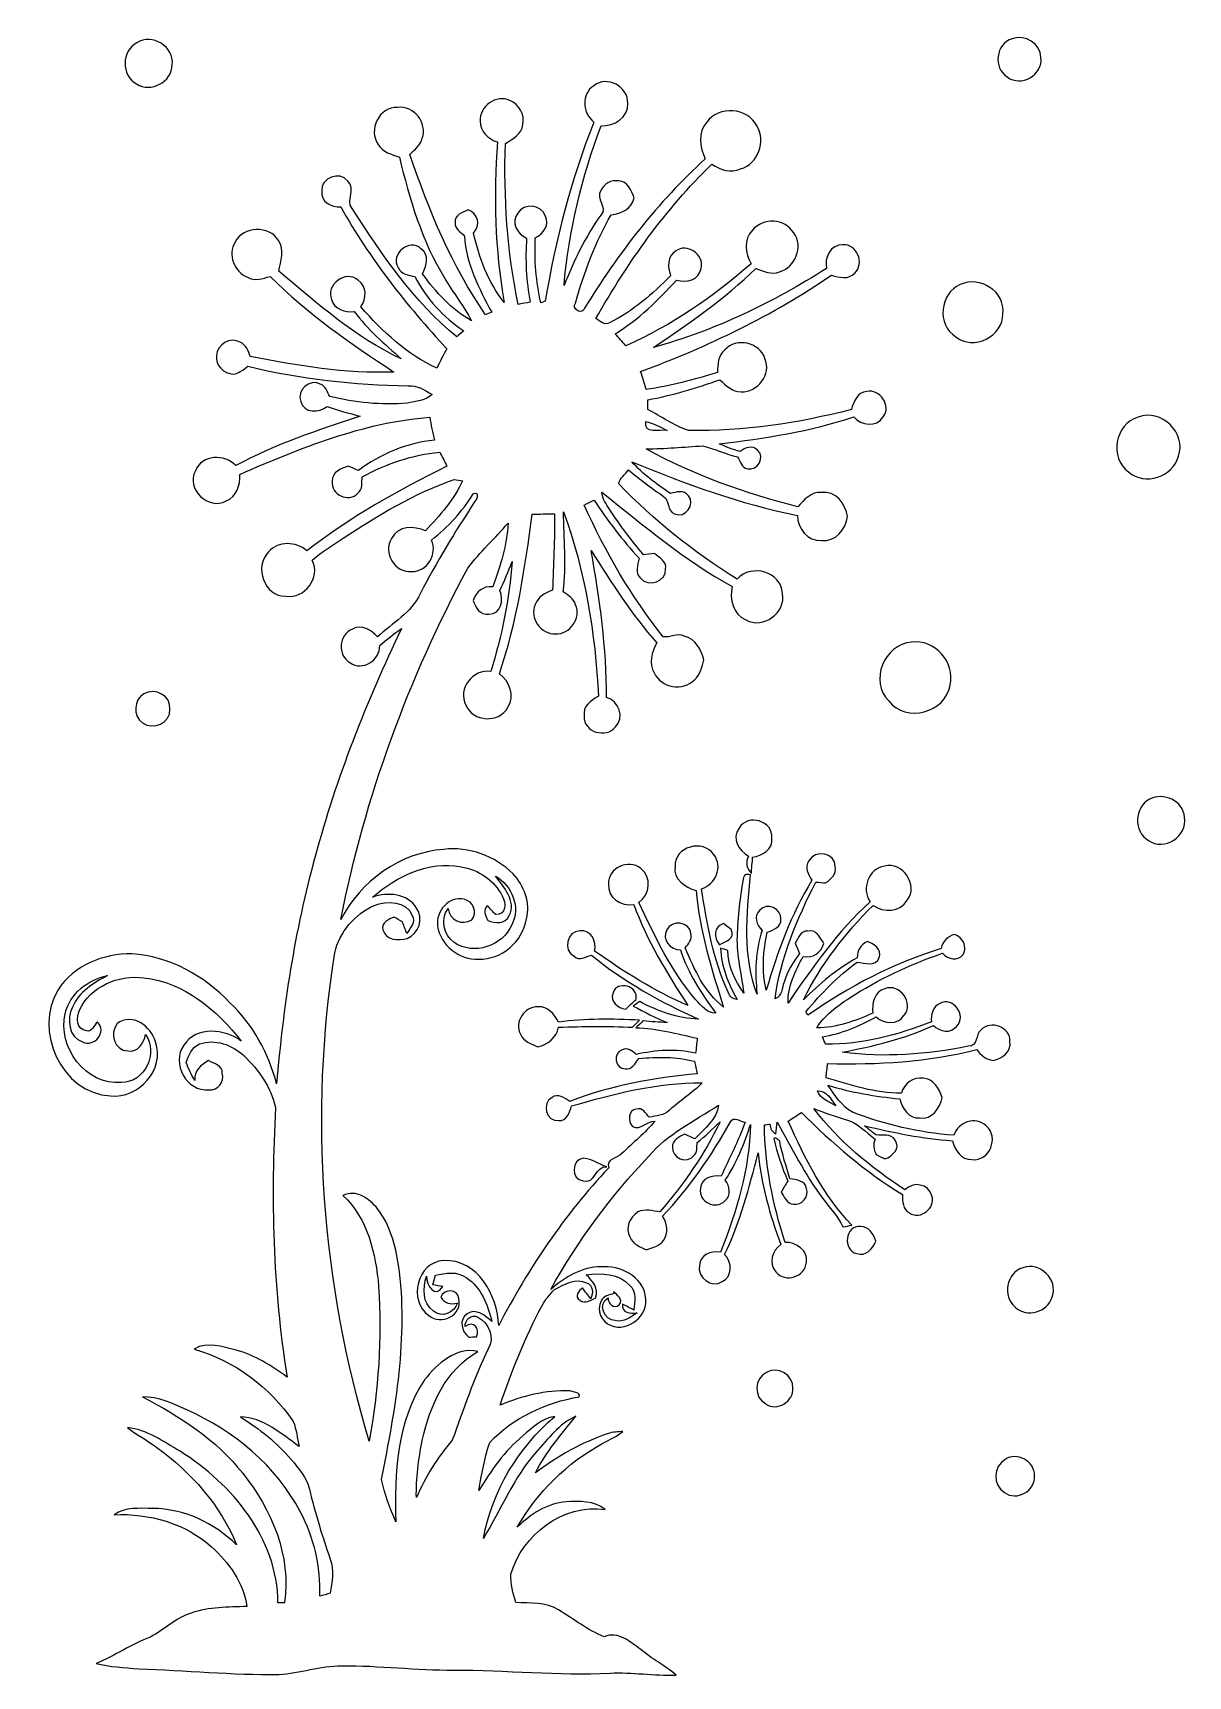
# Model space of a CAD drawing. Header units: centimetres. Extents: x -6.2 to 5.4, y -8.8 to 7.8.
import ezdxf

# ---------------------------------------------------------------- set-up
doc = ezdxf.new("R2010")
doc.units = ezdxf.units.CM
doc.header["$MEASUREMENT"] = 0
doc.layers.add('Camada 1', color=7, linetype='Continuous')

msp = doc.modelspace()

# ---------------------------------------------------------------- linework, layer by layer
at = {"layer": 'Camada 1'}
for points, knots in [([(-5.1689, 7.66655), (-5.0158, 7.76534), (-4.79, 7.62458), (-4.81259, 7.44326), (-4.81259, 7.44326), (-4.81329, 7.27251), (-5.0292, 7.15539), (-5.17207, 7.2517), (-5.17207, 7.2517), (-5.32729, 7.3339), (-5.32589, 7.58684), (-5.1689, 7.66655)], [0, 0, 0, 0, 0.25, 0.25, 0.25, 0.25, 0.5, 0.5, 0.5, 0.5, 1, 1, 1, 1]), ([(3.64842, 7.70643), (3.77859, 7.7537), (3.937, 7.6581), (3.93912, 7.51628), (3.93912, 7.51628), (3.96205, 7.34413), (3.73839, 7.21147), (3.60009, 7.32119), (3.60009, 7.32119), (3.45439, 7.40938), (3.48402, 7.65703), (3.64842, 7.70643)], [0, 0, 0, 0, 0.25, 0.25, 0.25, 0.25, 0.5, 0.5, 0.5, 0.5, 1, 1, 1, 1]), ([(-0.56549, 7.23299), (-0.43356, 7.33953), (-0.21412, 7.22241), (-0.22401, 7.05555), (-0.22401, 7.05555), (-0.21412, 6.91198), (-0.363, 6.82271), (-0.49213, 6.82941), (-0.49213, 6.82941), (-0.68403, 6.31155), (-0.8202, 5.76967), (-0.86535, 5.21864), (-0.86535, 5.21864), (-0.76694, 5.4677), (-0.65193, 5.71183), (-0.49423, 5.92983), (-0.49423, 5.92983), (-0.4205, 6.00392), (-0.55421, 6.09528), (-0.49354, 6.17573), (-0.49354, 6.17573), (-0.46567, 6.24557), (-0.39088, 6.2865), (-0.31644, 6.27274), (-0.31644, 6.27274), (-0.22365, 6.27274), (-0.18555, 6.17536), (-0.15909, 6.1027), (-0.15909, 6.1027), (-0.18591, 5.99157), (-0.28504, 5.94184), (-0.39088, 5.93231), (-0.39088, 5.93231), (-0.54821, 5.6536), (-0.66498, 5.35199), (-0.7493, 5.04331), (-0.7493, 5.04331), (-0.7994, 4.98615), (-0.67804, 4.91455), (-0.65758, 4.99285), (-0.65758, 4.99285), (-0.31962, 5.54319), (0.07866, 6.06071), (0.55774, 6.49569), (0.55774, 6.49569), (0.50129, 6.61105), (0.48119, 6.76168), (0.57255, 6.8654), (0.57255, 6.8654), (0.69215, 7.03509), (0.98319, 7.01357), (1.07738, 6.82871), (1.07738, 6.82871), (1.17298, 6.67419), (1.08866, 6.44701), (0.91405, 6.39375), (0.91405, 6.39375), (0.81562, 6.34717), (0.70767, 6.38632), (0.62264, 6.44136), (0.62264, 6.44136), (0.15592, 5.98699), (-0.22472, 5.45182), (-0.54504, 4.88597), (-0.54504, 4.88597), (-0.5027, 4.86163), (-0.45826, 4.81224), (-0.40569, 4.8447), (-0.40569, 4.8447), (-0.17285, 4.95969), (0.02575, 5.13467), (0.20778, 5.31777), (0.20778, 5.31777), (0.18204, 5.40137), (0.16722, 5.51497), (0.25858, 5.56472), (0.25858, 5.56472), (0.37146, 5.65572), (0.55279, 5.53084), (0.51505, 5.39255), (0.51505, 5.39255), (0.50024, 5.27614), (0.36617, 5.24087), (0.26882, 5.27437), (0.26882, 5.27437), (0.08361, 5.07188), (-0.1136, 4.8761), (-0.35031, 4.73392), (-0.35031, 4.73392), (-0.31362, 4.69406), (-0.27693, 4.65384), (-0.24129, 4.61256), (-0.24129, 4.61256), (0.21907, 4.81858), (0.64169, 5.10504), (1.01881, 5.43913), (1.01881, 5.43913), (0.96237, 5.54426), (0.94156, 5.68218), (1.03258, 5.77568), (1.03258, 5.77568), (1.137, 5.91007), (1.36031, 5.89314), (1.4485, 5.74957), (1.4485, 5.74957), (1.55117, 5.61199), (1.46402, 5.40208), (1.30457, 5.35622), (1.30457, 5.35622), (1.22344, 5.32341), (1.14229, 5.36397), (1.0668, 5.39221), (1.0668, 5.39221), (0.75671, 5.08458), (0.39404, 4.84011), (0.03527, 4.59458), (0.03527, 4.59458), (0.65405, 4.76603), (1.24001, 5.04718), (1.78011, 5.39255), (1.78011, 5.39255), (1.75294, 5.4998), (1.82033, 5.6335), (1.94132, 5.63033), (1.94132, 5.63033), (2.08597, 5.64232), (2.16746, 5.44054), (2.06269, 5.34492), (2.06269, 5.34492), (2.00377, 5.27543), (1.90394, 5.30119), (1.82915, 5.32377), (1.82915, 5.32377), (1.23542, 4.91525), (0.57996, 4.60409), (-0.09348, 4.35151), (-0.09348, 4.35151), (-0.07443, 4.29224), (-0.05608, 4.23228), (-0.03951, 4.17194), (-0.03951, 4.17194), (0.20496, 4.20582), (0.44272, 4.27284), (0.67909, 4.34162), (0.67909, 4.34162), (0.68192, 4.42312), (0.68615, 4.51484), (0.75459, 4.57093), (0.75459, 4.57093), (0.86818, 4.70076), (1.10701, 4.64714), (1.15817, 4.48415), (1.15817, 4.48415), (1.22836, 4.32929), (1.08444, 4.13702), (0.91756, 4.14972), (0.91756, 4.14972), (0.82902, 4.14725), (0.76341, 4.21286), (0.7052, 4.27002), (0.7052, 4.27002), (0.46743, 4.18677), (0.22577, 4.11339), (-0.02222, 4.06717), (-0.02222, 4.06717), (-0.02222, 4.03506), (-0.02187, 4.00297), (-0.02151, 3.9705), (-0.02151, 3.9705), (0.11394, 3.8989), (0.24165, 3.80753), (0.3877, 3.75778), (0.3877, 3.75778), (0.94121, 3.74826), (1.49365, 3.83222), (2.02917, 3.96945), (2.02917, 3.96945), (2.05176, 4.04671), (2.08915, 4.14584), (2.18369, 4.15113), (2.18369, 4.15113), (2.3181, 4.18146), (2.43874, 4.00437), (2.34843, 3.89466), (2.34843, 3.89466), (2.28211, 3.78566), (2.12936, 3.81), (2.05458, 3.89573), (2.05458, 3.89573), (1.61466, 3.75072), (1.15534, 3.67736), (0.69673, 3.62513), (0.69673, 3.62513), (0.76588, 3.59339), (0.8375, 3.56763), (0.91052, 3.54576), (0.91052, 3.54576), (0.95708, 3.58563), (1.03645, 3.61492), (1.08444, 3.56093), (1.08444, 3.56093), (1.16521, 3.4932), (1.08479, 3.34644), (0.9846, 3.37326), (0.9846, 3.37326), (0.92428, 3.37925), (0.91122, 3.44945), (0.88265, 3.49179), (0.88265, 3.49179), (0.76376, 3.52424), (0.64947, 3.57082), (0.53128, 3.60503), (0.53128, 3.60503), (0.34183, 3.59056), (0.15239, 3.57575), (-0.03774, 3.57328), (-0.03774, 3.57328), (0.44062, 3.30624), (0.96237, 3.12737), (1.49083, 2.98874), (1.49083, 2.98874), (1.55256, 3.05893), (1.62243, 3.14466), (1.7272, 3.13407), (1.7272, 3.13407), (1.87113, 3.15277), (1.97097, 3.02083), (1.99143, 2.89243), (1.99143, 2.89243), (1.97131, 2.76436), (1.87184, 2.63207), (1.72826, 2.65077), (1.72826, 2.65077), (1.58925, 2.64054), (1.48519, 2.77247), (1.48519, 2.90335), (1.48519, 2.90335), (0.90981, 3.018), (0.35772, 3.22155), (-0.18379, 3.44311), (-0.18379, 3.44311), (-0.0695, 3.31998), (0.06702, 3.21697), (0.20637, 3.12384), (0.20637, 3.12384), (0.26882, 3.13901), (0.3422, 3.16301), (0.38805, 3.10056), (0.38805, 3.10056), (0.46284, 3.01308), (0.35172, 2.86807), (0.24729, 2.91889), (0.24729, 2.91889), (0.17073, 2.94957), (0.19931, 3.05187), (0.13794, 3.0935), (0.13794, 3.0935), (0.01729, 3.17958), (-0.10266, 3.26672), (-0.21624, 3.36232), (-0.21624, 3.36232), (-0.24411, 3.31435), (-0.31221, 3.27942), (-0.31184, 3.22085), (-0.31184, 3.22085), (0.04022, 2.85114), (0.44414, 2.53012), (0.87841, 2.26165), (0.87841, 2.26165), (1.0227, 2.4204), (1.32257, 2.33715), (1.33597, 2.11596), (1.33597, 2.11596), (1.37089, 1.92193), (1.13982, 1.75153), (0.9666, 1.85067), (0.9666, 1.85067), (0.83502, 1.90465), (0.80044, 2.05951), (0.82868, 2.18651), (0.82868, 2.18651), (0.35382, 2.44827), (-0.06173, 2.79893), (-0.48294, 3.13619), (-0.48294, 3.13619), (-0.48294, 3.07128), (-0.43992, 3.02048), (-0.40852, 2.96757), (-0.40852, 2.96757), (-0.3048, 2.80599), (-0.18732, 2.65394), (-0.06456, 2.50684), (-0.06456, 2.50684), (-0.03774, 2.50966), (0.01622, 2.516), (0.04304, 2.51919), (0.04304, 2.51919), (0.09489, 2.48214), (0.16932, 2.43945), (0.1584, 2.36395), (0.1584, 2.36395), (0.16898, 2.2359), (-0.01834, 2.17664), (-0.09418, 2.27012), (-0.09418, 2.27012), (-0.15521, 2.32233), (-0.12171, 2.40595), (-0.10936, 2.47156), (-0.10936, 2.47156), (-0.27693, 2.65289), (-0.42579, 2.85043), (-0.56161, 3.05647), (-0.56161, 3.05647), (-0.58666, 3.04411), (-0.63675, 3.01978), (-0.6618, 3.00743), (-0.6618, 3.00743), (-0.45049, 2.53541), (-0.18873, 2.08385), (0.13441, 1.67922), (0.13441, 1.67922), (0.20319, 1.66828), (0.27657, 1.72225), (0.34642, 1.68697), (0.34642, 1.68697), (0.46036, 1.66122), (0.51611, 1.55046), (0.54327, 1.44709), (0.54327, 1.44709), (0.5221, 1.37583), (0.5094, 1.2954), (0.44732, 1.24636), (0.44732, 1.24636), (0.33301, 1.12783), (0.11182, 1.16662), (0.04234, 1.31514), (0.04234, 1.31514), (-0.01658, 1.41076), (0.01975, 1.52681), (0.06809, 1.61854), (0.06809, 1.61854), (-0.18486, 1.90394), (-0.38805, 2.22778), (-0.59302, 2.54776), (-0.59302, 2.54776), (-0.50482, 2.05916), (-0.43673, 1.56632), (-0.43709, 1.0689), (-0.43709, 1.0689), (-0.31467, 1.03363), (-0.25152, 0.86642), (-0.34783, 0.77152), (-0.34783, 0.77152), (-0.44026, 0.65122), (-0.67274, 0.71966), (-0.6618, 0.87982), (-0.6618, 0.87982), (-0.6805, 0.97861), (-0.59195, 1.03893), (-0.51893, 1.08162), (-0.51893, 1.08162), (-0.55033, 1.71272), (-0.65263, 2.34456), (-0.86995, 2.93933), (-0.86995, 2.93933), (-0.86818, 2.67053), (-0.83925, 2.40135), (-0.87241, 2.13254), (-0.87241, 2.13254), (-0.82303, 2.09937), (-0.76763, 2.06409), (-0.74965, 2.00306), (-0.74965, 2.00306), (-0.68579, 1.87289), (-0.80822, 1.7018), (-0.95037, 1.70956), (-0.95037, 1.70956), (-1.09466, 1.69932), (-1.2199, 1.87184), (-1.155, 2.00377), (-1.155, 2.00377), (-1.12994, 2.08244), (-1.05268, 2.12407), (-0.98036, 2.15053), (-0.98036, 2.15053), (-0.97401, 2.407), (-0.95708, 2.66312), (-0.96097, 2.91958), (-0.96097, 2.91958), (-1.03645, 2.91782), (-1.11159, 2.91677), (-1.18674, 2.91677), (-1.18674, 2.91677), (-1.25694, 2.37313), (-1.34055, 1.82915), (-1.51589, 1.30774), (-1.51589, 1.30774), (-1.41569, 1.22977), (-1.35395, 1.08584), (-1.43121, 0.96979), (-1.43121, 0.96979), (-1.51623, 0.8068), (-1.78611, 0.81915), (-1.85313, 0.99094), (-1.85313, 0.99094), (-1.94274, 1.155), (-1.78187, 1.36065), (-1.6016, 1.32997), (-1.6016, 1.32997), (-1.49365, 1.69087), (-1.41393, 2.0634), (-1.38747, 2.43945), (-1.38747, 2.43945), (-1.4284, 2.34138), (-1.46649, 2.24225), (-1.51095, 2.14558), (-1.51095, 2.14558), (-1.47319, 2.05281), (-1.49647, 1.90287), (-1.62207, 1.90887), (-1.62207, 1.90887), (-1.71379, 1.8923), (-1.75541, 1.97696), (-1.78223, 2.04681), (-1.78223, 2.04681), (-1.75012, 2.1343), (-1.68205, 2.19392), (-1.58362, 2.18439), (-1.58362, 2.18439), (-1.50741, 2.39077), (-1.4411, 2.60419), (-1.4298, 2.82539), (-1.4298, 2.82539), (-1.56069, 2.67088), (-1.71343, 2.534), (-1.83444, 2.37208), (-1.83444, 2.37208), (-2.43099, 1.26293), (-2.8716, 0.06738), (-3.11467, -1.1691), (-3.11467, -1.1691), (-2.91677, -0.78034), (-2.51636, -0.49494), (-2.07822, -0.46177), (-2.07822, -0.46177), (-1.82386, -0.4332), (-1.55787, -0.52634), (-1.37865, -0.70979), (-1.37865, -0.70979), (-1.26683, -0.82761), (-1.2012, -1.00153), (-1.24319, -1.16275), (-1.24319, -1.16275), (-1.28128, -1.38923), (-1.49506, -1.57585), (-1.7272, -1.5688), (-1.7272, -1.5688), (-1.92051, -1.57585), (-2.11242, -1.4284), (-2.13959, -1.23437), (-2.13959, -1.23437), (-2.16041, -1.08902), (-2.02459, -0.92533), (-1.87147, -0.96448), (-1.87147, -0.96448), (-1.78011, -0.98283), (-1.73531, -1.0996), (-1.79422, -1.17298), (-1.79422, -1.17298), (-1.89264, -1.23437), (-2.01894, -1.17369), (-2.03412, -1.05798), (-2.03412, -1.05798), (-2.11101, -1.16521), (-2.08068, -1.32608), (-1.97202, -1.40017), (-1.97202, -1.40017), (-1.77729, -1.53599), (-1.48166, -1.43615), (-1.39135, -1.22096), (-1.39135, -1.22096), (-1.29857, -1.04634), (-1.391, -0.82479), (-1.55539, -0.7306), (-1.55539, -0.7306), (-1.4753, -0.8449), (-1.34196, -0.98036), (-1.4171, -1.12994), (-1.4171, -1.12994), (-1.45696, -1.21532), (-1.56104, -1.2132), (-1.63442, -1.17756), (-1.63442, -1.17756), (-1.657, -1.12854), (-1.6831, -1.07702), (-1.63829, -1.03082), (-1.63829, -1.03082), (-1.60867, -1.05867), (-1.58326, -1.09044), (-1.55397, -1.11936), (-1.55397, -1.11936), (-1.44814, -1.12642), (-1.44814, -0.99905), (-1.48695, -0.93169), (-1.48695, -0.93169), (-1.56703, -0.7747), (-1.72861, -0.6625), (-1.90324, -0.63923), (-1.90324, -0.63923), (-2.22885, -0.5715), (-2.5541, -0.73413), (-2.794, -0.94402), (-2.794, -0.94402), (-2.64266, -0.889), (-2.44298, -0.90594), (-2.35091, -1.05409), (-2.35091, -1.05409), (-2.27646, -1.15639), (-2.32692, -1.31692), (-2.44544, -1.3589), (-2.44544, -1.3589), (-2.53364, -1.3843), (-2.66171, -1.37971), (-2.69098, -1.27212), (-2.69098, -1.27212), (-2.70932, -1.19768), (-2.63136, -1.16451), (-2.57632, -1.14582), (-2.57632, -1.14582), (-2.55551, -1.1571), (-2.51424, -1.17968), (-2.49378, -1.19097), (-2.49378, -1.19097), (-2.47896, -1.23084), (-2.46415, -1.2707), (-2.44897, -1.31056), (-2.44897, -1.31056), (-2.41618, -1.2573), (-2.35549, -1.19486), (-2.39606, -1.12854), (-2.39606, -1.12854), (-2.45251, -0.97966), (-2.65219, -0.97579), (-2.77847, -1.02658), (-2.77847, -1.02658), (-2.96827, -1.1176), (-3.13195, -1.29363), (-3.17429, -1.50388), (-3.17429, -1.50388), (-3.43429, -3.14218), (-3.30482, -4.83729), (-2.82857, -6.42443), (-2.82857, -6.42443), (-2.73614, -5.91114), (-2.69662, -5.38692), (-2.73297, -4.86587), (-2.73297, -4.86587), (-2.76331, -4.53602), (-2.83986, -4.18253), (-3.09316, -3.94828), (-3.09316, -3.94828), (-2.95768, -3.88513), (-2.82539, -3.98251), (-2.74355, -4.08445), (-2.74355, -4.08445), (-2.61691, -4.24638), (-2.56575, -4.4524), (-2.53152, -4.65172), (-2.53152, -4.65172), (-2.43134, -5.3742), (-2.56151, -6.10305), (-2.70474, -6.81036), (-2.70474, -6.81036), (-2.6737, -6.95749), (-2.61832, -7.1007), (-2.55975, -7.23935), (-2.55975, -7.23935), (-2.57422, -6.75252), (-2.5541, -6.22406), (-2.26942, -5.80777), (-2.26942, -5.80777), (-2.14558, -5.64444), (-1.95297, -5.47263), (-1.73248, -5.52062), (-1.73248, -5.52062), (-2.05739, -5.70476), (-2.21826, -6.06848), (-2.29305, -6.41879), (-2.29305, -6.41879), (-2.33221, -6.60788), (-2.3562, -6.80049), (-2.35303, -6.99381), (-2.35303, -6.99381), (-2.26094, -6.7839), (-2.13995, -6.58917), (-1.99107, -6.4149), (-1.99107, -6.4149), (-1.87854, -6.10551), (-1.77375, -5.79154), (-1.62842, -5.49485), (-1.62842, -5.49485), (-1.56069, -5.38514), (-1.62243, -5.23239), (-1.73214, -5.1763), (-1.73214, -5.1763), (-1.79846, -5.13961), (-1.86477, -5.20417), (-1.86265, -5.27156), (-1.86265, -5.27156), (-1.77095, -5.19994), (-1.70885, -5.29554), (-1.74871, -5.37279), (-1.74871, -5.37279), (-1.76742, -5.37386), (-1.80445, -5.37598), (-1.82316, -5.37703), (-1.82316, -5.37703), (-1.89759, -5.32341), (-1.92933, -5.19959), (-1.8408, -5.14278), (-1.8408, -5.14278), (-1.75083, -5.0807), (-1.6584, -5.16149), (-1.59244, -5.22005), (-1.59244, -5.22005), (-1.63617, -5.05319), (-1.69791, -4.87291), (-1.85242, -4.77697), (-1.85242, -4.77697), (-1.94098, -4.70641), (-2.05951, -4.73533), (-2.16041, -4.75226), (-2.16041, -4.75226), (-2.16992, -4.78472), (-2.1784, -4.81787), (-2.18617, -4.85104), (-2.18617, -4.85104), (-2.16146, -4.85493), (-2.11172, -4.86304), (-2.08704, -4.86692), (-2.08704, -4.86692), (-2.159, -4.99356), (-2.25672, -4.85352), (-2.25178, -4.76391), (-2.25178, -4.76391), (-2.28776, -4.8828), (-2.2941, -5.03449), (-2.18122, -5.11527), (-2.18122, -5.11527), (-2.09727, -5.18795), (-1.97343, -5.13257), (-1.93957, -5.03485), (-1.93957, -5.03485), (-2.00907, -5.05037), (-2.0701, -5.03765), (-2.10609, -4.97346), (-2.10609, -4.97346), (-2.07044, -4.88667), (-1.93498, -4.88667), (-1.9258, -4.98897), (-1.9258, -4.98897), (-1.87995, -5.15301), (-2.10996, -5.26803), (-2.22708, -5.15761), (-2.22708, -5.15761), (-2.44264, -5.0112), (-2.34385, -4.61715), (-2.07822, -4.60587), (-2.07822, -4.60587), (-1.73531, -4.58786), (-1.53492, -4.95969), (-1.52364, -5.26026), (-1.52364, -5.26026), (-1.22449, -4.68595), (-0.86147, -4.14231), (-0.41485, -3.67171), (-0.41485, -3.67171), (-0.44591, -3.5821), (-0.33019, -3.57258), (-0.28151, -3.52743), (-0.28151, -3.52743), (-0.1711, -3.41841), (-0.04938, -3.31927), (0.05115, -3.2004), (0.05115, -3.2004), (-0.03315, -3.19475), (-0.09102, -3.30093), (-0.17673, -3.25366), (-0.17673, -3.25366), (-0.22331, -3.20357), (-0.22048, -3.08856), (-0.13864, -3.08044), (-0.13864, -3.08044), (-0.07654, -3.05822), (-0.03986, -3.12137), (-0.0074, -3.16159), (-0.0074, -3.16159), (0.06139, -3.14466), (0.14076, -3.14359), (0.19507, -3.09174), (0.19507, -3.09174), (0.30373, -2.99755), (0.42438, -2.91711), (0.52704, -2.81622), (0.52704, -2.81622), (0.07796, -2.80811), (-0.36089, -2.92488), (-0.78916, -3.04799), (-0.78916, -3.04799), (-0.80856, -3.11043), (-0.83502, -3.20216), (-0.91827, -3.19439), (-0.91827, -3.19439), (-1.04315, -3.21098), (-1.09819, -3.01659), (-0.98565, -2.96367), (-0.98565, -2.96367), (-0.92779, -2.91358), (-0.85689, -2.97003), (-0.80644, -3.00177), (-0.80644, -3.00177), (-0.39652, -2.84268), (0.0388, -2.76119), (0.47554, -2.72345), (0.47554, -2.72345), (0.46672, -2.68076), (0.45755, -2.63842), (0.44803, -2.59644), (0.44803, -2.59644), (0.26458, -2.54987), (0.07479, -2.5534), (-0.11253, -2.56928), (-0.11253, -2.56928), (-0.14887, -2.61231), (-0.1785, -2.68817), (-0.24906, -2.67299), (-0.24906, -2.67299), (-0.35312, -2.67757), (-0.37782, -2.51142), (-0.28081, -2.48108), (-0.28081, -2.48108), (-0.22506, -2.45321), (-0.17885, -2.4959), (-0.13794, -2.52835), (-0.13794, -2.52835), (0.05856, -2.48603), (0.26317, -2.46768), (0.46036, -2.51636), (0.46036, -2.51636), (0.46567, -2.46556), (0.4713, -2.41511), (0.47695, -2.36466), (0.47695, -2.36466), (0.27235, -2.32056), (0.06879, -2.26413), (-0.14181, -2.26024), (-0.14181, -2.26024), (-0.11782, -2.23731), (-0.09384, -2.21438), (-0.06984, -2.19145), (-0.06984, -2.19145), (0.01093, -2.19886), (0.09243, -2.20415), (0.17426, -2.20768), (0.17426, -2.20768), (0.05467, -2.16252), (-0.05537, -2.09761), (-0.16898, -2.04045), (-0.16898, -2.04045), (-0.14676, -2.0253), (-0.12452, -2.01048), (-0.10195, -1.99565), (-0.10195, -1.99565), (0.07937, -2.09337), (0.28117, -2.16641), (0.48894, -2.17204), (0.48894, -2.17204), (0.10548, -2.00096), (-0.26492, -1.79528), (-0.58985, -1.52717), (-0.58985, -1.52717), (-0.64735, -1.54164), (-0.71084, -1.59137), (-0.76341, -1.53916), (-0.76341, -1.53916), (-0.88053, -1.48237), (-0.83609, -1.28057), (-0.7045, -1.28447), (-0.7045, -1.28447), (-0.59336, -1.26717), (-0.53304, -1.39347), (-0.55703, -1.48766), (-0.55703, -1.48766), (-0.25964, -1.69509), (0.04762, -1.89476), (0.38347, -2.03482), (0.38347, -2.03482), (0.1711, -1.71272), (-0.02857, -1.37971), (-0.16369, -1.01635), (-0.16369, -1.01635), (-0.28892, -1.04104), (-0.43039, -0.94896), (-0.41733, -0.81244), (-0.41733, -0.81244), (-0.42898, -0.65051), (-0.21378, -0.55174), (-0.09277, -0.6551), (-0.09277, -0.6551), (0.02504, -0.74188), (-0.0007, -0.91722), (-0.11077, -0.99835), (-0.11077, -0.99835), (0.04867, -1.33914), (0.21271, -1.68592), (0.45895, -1.97379), (0.45895, -1.97379), (0.51647, -2.03234), (0.57114, -2.1142), (0.66321, -2.11242), (0.66321, -2.11242), (0.52069, -1.91452), (0.38206, -1.71026), (0.30762, -1.47567), (0.30762, -1.47567), (0.20813, -1.47284), (0.11182, -1.37089), (0.17073, -1.27282), (0.17073, -1.27282), (0.21731, -1.1691), (0.40393, -1.18991), (0.41239, -1.30774), (0.41239, -1.30774), (0.43074, -1.36735), (0.3891, -1.41286), (0.35489, -1.4552), (0.35489, -1.4552), (0.44874, -1.67181), (0.54856, -1.90324), (0.74117, -2.05069), (0.74117, -2.05069), (0.62018, -1.66687), (0.49988, -1.27987), (0.4646, -0.87665), (0.4646, -0.87665), (0.35489, -0.8442), (0.23283, -0.76553), (0.25364, -0.63287), (0.25364, -0.63287), (0.24236, -0.4339), (0.53798, -0.35277), (0.64276, -0.51505), (0.64276, -0.51505), (0.74117, -0.63605), (0.66004, -0.81704), (0.51929, -0.85865), (0.51929, -0.85865), (0.57572, -1.2132), (0.63534, -1.57444), (0.78846, -1.90217), (0.78846, -1.90217), (0.80222, -1.94556), (0.8329, -1.9745), (0.88018, -1.9745), (0.88018, -1.9745), (0.78846, -1.81575), (0.71861, -1.64358), (0.71084, -1.45803), (0.71084, -1.45803), (0.72918, -1.46332), (0.76588, -1.47425), (0.78387, -1.4799), (0.78387, -1.4799), (0.78317, -1.63688), (0.85831, -1.78293), (0.94509, -1.90994), (0.94509, -1.90994), (0.92251, -1.71979), (0.87136, -1.53212), (0.87736, -1.33914), (0.87736, -1.33914), (0.88406, -1.14017), (0.90523, -0.94121), (0.94402, -0.74577), (0.94402, -0.74577), (0.94826, -0.70838), (0.98565, -0.71508), (1.01247, -0.71895), (1.01247, -0.71895), (0.97401, -1.11794), (0.93486, -1.53952), (1.07914, -1.92263), (1.07914, -1.92263), (1.05657, -1.70638), (1.06045, -1.48695), (1.12959, -1.27847), (1.12959, -1.27847), (1.07526, -1.22731), (1.04034, -1.13171), (1.10701, -1.07562), (1.10701, -1.07562), (1.17615, -0.98918), (1.32961, -1.05833), (1.31867, -1.16487), (1.31867, -1.16487), (1.32715, -1.24529), (1.24001, -1.27387), (1.18075, -1.2975), (1.18075, -1.2975), (1.14194, -1.48872), (1.12323, -1.6898), (1.17228, -1.88066), (1.17228, -1.88066), (1.28481, -1.49647), (1.42168, -1.11619), (1.6323, -0.77328), (1.6323, -0.77328), (1.59807, -0.71472), (1.54975, -0.64206), (1.60231, -0.57784), (1.60231, -0.57784), (1.65876, -0.45861), (1.87042, -0.49812), (1.86655, -0.635), (1.86655, -0.635), (1.88382, -0.71084), (1.82457, -0.76093), (1.77024, -0.79974), (1.77024, -0.79974), (1.74554, -0.79762), (1.69579, -0.7934), (1.67111, -0.79128), (1.67111, -0.79128), (1.48449, -1.1624), (1.31268, -1.55327), (1.26083, -1.96849), (1.26083, -1.96849), (1.33244, -1.94027), (1.32749, -1.85985), (1.35149, -1.80021), (1.35149, -1.80021), (1.38148, -1.69367), (1.44285, -1.60019), (1.50741, -1.512), (1.50741, -1.512), (1.49647, -1.4859), (1.47425, -1.43403), (1.46297, -1.40828), (1.46297, -1.40828), (1.49331, -1.36065), (1.51694, -1.27987), (1.58784, -1.28588), (1.58784, -1.28588), (1.67428, -1.26259), (1.7145, -1.35008), (1.75153, -1.4097), (1.75153, -1.4097), (1.7212, -1.50459), (1.64394, -1.56138), (1.54374, -1.54094), (1.54374, -1.54094), (1.46685, -1.68663), (1.38711, -1.8415), (1.391, -2.01083), (1.391, -2.01083), (1.63971, -1.65099), (1.89052, -1.28658), (2.21721, -0.9913), (2.21721, -0.9913), (2.12936, -0.85794), (2.20027, -0.65792), (2.36255, -0.63112), (2.36255, -0.63112), (2.54599, -0.58278), (2.70862, -0.82337), (2.59257, -0.97472), (2.59257, -0.97472), (2.51989, -1.09573), (2.35691, -1.10137), (2.2479, -1.02658), (2.2479, -1.02658), (1.97061, -1.30739), (1.71874, -1.62172), (1.54693, -1.97838), (1.54693, -1.97838), (1.70992, -1.81645), (1.8856, -1.66546), (2.08845, -1.55468), (2.08845, -1.55468), (2.08774, -1.48201), (2.12231, -1.42309), (2.18756, -1.39064), (2.18756, -1.39064), (2.25848, -1.41534), (2.34173, -1.46578), (2.30964, -1.55539), (2.30964, -1.55539), (2.27047, -1.65028), (2.16358, -1.60479), (2.08845, -1.60019), (2.08845, -1.60019), (1.8923, -1.73884), (1.72507, -1.91381), (1.57198, -2.09797), (1.57198, -2.09797), (1.57656, -2.10714), (1.58537, -2.12514), (1.58996, -2.1343), (1.58996, -2.1343), (2.00306, -1.84643), (2.45075, -1.6076), (2.93441, -1.46227), (2.93441, -1.46227), (2.94569, -1.3864), (3.00143, -1.34126), (3.07128, -1.31867), (3.07128, -1.31867), (3.151, -1.3529), (3.2018, -1.43932), (3.15524, -1.52188), (3.15524, -1.52188), (3.09808, -1.5949), (3.00355, -1.56986), (2.94886, -1.50953), (2.94886, -1.50953), (2.61796, -1.62136), (2.29975, -1.77165), (2.00659, -1.96179), (2.00659, -1.96179), (1.88489, -2.04505), (1.75612, -2.13184), (1.68027, -2.26165), (1.68027, -2.26165), (1.87854, -2.25953), (2.06691, -2.19357), (2.24508, -2.11208), (2.24508, -2.11208), (2.23343, -2.01577), (2.25848, -1.89442), (2.36643, -1.86725), (2.36643, -1.86725), (2.5167, -1.80622), (2.6677, -2.014), (2.55905, -2.13676), (2.55905, -2.13676), (2.49485, -2.23414), (2.35937, -2.22144), (2.27999, -2.15123), (2.27999, -2.15123), (2.1075, -2.23908), (1.9304, -2.32197), (1.73708, -2.3502), (1.73708, -2.3502), (1.748, -2.37455), (1.75894, -2.39888), (1.77024, -2.42359), (1.77024, -2.42359), (2.13642, -2.43204), (2.49695, -2.33327), (2.83527, -2.19991), (2.83527, -2.19991), (2.82999, -2.12901), (2.84726, -2.0447), (2.92099, -2.01648), (2.92099, -2.01648), (3.0494, -1.93781), (3.19899, -2.13959), (3.09068, -2.24225), (3.09068, -2.24225), (3.02894, -2.32445), (2.92099, -2.29763), (2.85537, -2.23697), (2.85537, -2.23697), (2.56433, -2.37172), (2.25142, -2.4451), (1.93815, -2.50613), (1.93815, -2.50613), (2.35902, -2.56292), (2.79118, -2.52976), (3.20674, -2.44581), (3.20674, -2.44581), (3.30624, -2.44968), (3.27695, -2.32657), (3.33621, -2.2807), (3.33621, -2.2807), (3.43181, -2.17805), (3.63431, -2.25354), (3.62725, -2.39713), (3.62725, -2.39713), (3.64208, -2.49731), (3.55106, -2.57668), (3.45863, -2.58797), (3.45863, -2.58797), (3.38596, -2.58268), (3.33269, -2.53471), (3.29211, -2.47896), (3.29211, -2.47896), (2.80212, -2.60526), (2.2934, -2.63243), (1.78929, -2.62078), (1.78929, -2.62078), (1.78435, -2.6677), (1.77977, -2.71533), (1.77517, -2.7626), (1.77517, -2.7626), (2.0214, -2.83915), (2.27295, -2.91853), (2.53293, -2.92028), (2.53293, -2.92028), (2.55763, -2.82539), (2.65148, -2.75237), (2.75132, -2.76859), (2.75132, -2.76859), (2.85644, -2.77106), (2.91429, -2.87443), (2.94323, -2.96262), (2.94323, -2.96262), (2.92169, -3.07128), (2.84268, -3.1884), (2.71638, -3.16864), (2.71638, -3.16864), (2.60314, -3.17746), (2.54212, -3.06846), (2.516, -2.97532), (2.516, -2.97532), (2.27083, -2.95275), (2.02776, -2.91076), (1.79246, -2.8381), (1.79246, -2.8381), (1.86195, -2.93792), (1.9304, -3.05082), (2.03975, -3.11043), (2.03975, -3.11043), (2.36677, -3.23603), (2.71285, -3.31752), (3.06246, -3.34327), (3.06246, -3.34327), (3.10373, -3.20815), (3.28188, -3.14607), (3.38701, -3.24908), (3.38701, -3.24908), (3.52248, -3.35915), (3.42123, -3.6135), (3.24379, -3.58739), (3.24379, -3.58739), (3.13407, -3.5948), (3.07199, -3.48967), (3.04729, -3.39794), (3.04729, -3.39794), (2.74742, -3.37855), (2.45392, -3.31505), (2.16181, -3.24731), (2.16181, -3.24731), (2.19039, -3.2706), (2.2472, -3.31681), (2.27576, -3.33974), (2.27576, -3.33974), (2.34173, -3.34715), (2.43028, -3.31964), (2.46909, -3.39302), (2.46909, -3.39302), (2.52976, -3.47486), (2.44157, -3.55423), (2.36784, -3.5814), (2.36784, -3.5814), (2.34562, -3.57046), (2.30152, -3.54858), (2.27965, -3.53764), (2.27965, -3.53764), (2.2539, -3.48721), (2.24401, -3.43429), (2.27047, -3.38137), (2.27047, -3.38137), (2.17416, -3.31576), (2.09549, -3.21627), (1.97908, -3.18593), (1.97908, -3.18593), (1.8676, -3.15489), (1.7593, -3.11396), (1.65099, -3.07445), (1.65099, -3.07445), (1.90146, -3.40218), (2.22532, -3.66783), (2.56892, -3.89325), (2.56892, -3.89325), (2.65253, -3.80293), (2.80811, -3.83258), (2.84127, -3.95323), (2.84127, -3.95323), (2.88079, -4.07775), (2.72415, -4.19876), (2.61584, -4.12537), (2.61584, -4.12537), (2.54353, -4.09117), (2.54458, -4.00755), (2.54528, -3.93982), (2.54528, -3.93982), (2.16817, -3.71264), (1.83727, -3.42159), (1.52541, -3.11326), (1.52541, -3.11326), (1.48201, -3.14254), (1.43827, -3.17146), (1.39417, -3.2004), (1.39417, -3.2004), (1.55892, -3.57504), (1.75012, -3.94935), (2.03305, -4.2485), (2.03305, -4.2485), (2.00342, -4.25555), (1.97343, -4.26154), (1.94344, -4.26614), (1.94344, -4.26614), (1.89723, -4.155), (1.80374, -4.07423), (1.73848, -3.97544), (1.73848, -3.97544), (1.55892, -3.73698), (1.4284, -3.46816), (1.28128, -3.20993), (1.28128, -3.20993), (1.27847, -3.23956), (1.27282, -3.29881), (1.26965, -3.32846), (1.26965, -3.32846), (1.23013, -3.31187), (1.21002, -3.27907), (1.20931, -3.23074), (1.20931, -3.23074), (1.1952, -3.23285), (1.16662, -3.23673), (1.15252, -3.23885), (1.15252, -3.23885), (1.15958, -3.64137), (1.23647, -4.04035), (1.36172, -4.42241), (1.36172, -4.42241), (1.47179, -4.41924), (1.59561, -4.50037), (1.57585, -4.62314), (1.57585, -4.62314), (1.5681, -4.76956), (1.36207, -4.83588), (1.26965, -4.71981), (1.26965, -4.71981), (1.19133, -4.63267), (1.23119, -4.50673), (1.31833, -4.44358), (1.31833, -4.44358), (1.20614, -4.14655), (1.12394, -3.83716), (1.09078, -3.52107), (1.09078, -3.52107), (0.99905, -3.86891), (0.90981, -4.21957), (0.75247, -4.54554), (0.75247, -4.54554), (0.83078, -4.61751), (0.83326, -4.76956), (0.72777, -4.81753), (0.72777, -4.81753), (0.62618, -4.88738), (0.47025, -4.77626), (0.49988, -4.65525), (0.49988, -4.65525), (0.50024, -4.5473), (0.61911, -4.50778), (0.70943, -4.51943), (0.70943, -4.51943), (0.8777, -4.11232), (1.00295, -3.67805), (1.01177, -3.23497), (1.01177, -3.23497), (0.95179, -3.43252), (0.87066, -3.62196), (0.75952, -3.79623), (0.75952, -3.79623), (0.80539, -3.8555), (0.82055, -3.9504), (0.756, -4.00261), (0.756, -4.00261), (0.66886, -4.10245), (0.48048, -4.01284), (0.51047, -3.8802), (0.51047, -3.8802), (0.51257, -3.77367), (0.63005, -3.74049), (0.71754, -3.75637), (0.71754, -3.75637), (0.79903, -3.5747), (0.89322, -3.39831), (0.95919, -3.21027), (0.95919, -3.21027), (0.91227, -3.2071), (0.8403, -3.14466), (0.81138, -3.20886), (0.81138, -3.20886), (0.61911, -3.54929), (0.39863, -3.8749), (0.127, -4.15712), (0.127, -4.15712), (0.17392, -4.22839), (0.19015, -4.33), (0.13652, -4.40195), (0.13652, -4.40195), (0.09877, -4.46051), (0.02611, -4.47321), (-0.03386, -4.49686), (-0.03386, -4.49686), (-0.09806, -4.46758), (-0.17604, -4.44041), (-0.20179, -4.36703), (-0.20179, -4.36703), (-0.25293, -4.27989), (-0.2025, -4.16418), (-0.12064, -4.11585), (-0.12064, -4.11585), (-0.05079, -4.08128), (0.02786, -4.10598), (0.10054, -4.11585), (0.10054, -4.11585), (0.33972, -3.83998), (0.54785, -3.53659), (0.7066, -3.2071), (0.7066, -3.2071), (0.63041, -3.278), (0.55774, -3.35173), (0.47625, -3.41629), (0.47625, -3.41629), (0.47025, -3.46039), (0.4826, -3.51472), (0.44379, -3.54787), (0.44379, -3.54787), (0.37677, -3.63677), (0.21412, -3.57292), (0.22754, -3.46145), (0.22754, -3.46145), (0.22048, -3.38912), (0.2981, -3.3602), (0.3489, -3.33128), (0.3489, -3.33128), (0.37499, -3.34362), (0.42757, -3.36797), (0.45366, -3.37996), (0.45366, -3.37996), (0.5468, -3.27871), (0.67415, -3.18416), (0.69215, -3.03847), (0.69215, -3.03847), (0.45154, -3.20075), (0.17673, -3.32668), (-0.01198, -3.55423), (-0.01198, -3.55423), (-0.39404, -3.95887), (-0.72955, -4.40867), (-0.99942, -4.89549), (-0.99942, -4.89549), (-0.85689, -4.77485), (-0.68686, -4.66548), (-0.49247, -4.66936), (-0.49247, -4.66936), (-0.30056, -4.65172), (-0.07126, -4.76496), (-0.04375, -4.97134), (-0.04375, -4.97134), (-0.00847, -5.1562), (-0.21731, -5.3294), (-0.39193, -5.26026), (-0.39193, -5.26026), (-0.48894, -5.22676), (-0.54151, -5.10329), (-0.49213, -5.01261), (-0.49213, -5.01261), (-0.46777, -4.96217), (-0.40993, -4.9544), (-0.36335, -4.93606), (-0.36335, -4.93606), (-0.36335, -4.93606), (-0.36724, -4.91559), (-0.36724, -4.91559), (-0.36724, -4.91559), (-0.33301, -4.95229), (-0.26317, -4.99604), (-0.31009, -5.05178), (-0.31009, -5.05178), (-0.363, -5.09729), (-0.42298, -5.04119), (-0.42121, -4.98157), (-0.42121, -4.98157), (-0.53199, -5.03624), (-0.46002, -5.207), (-0.34924, -5.21053), (-0.34924, -5.21053), (-0.26563, -5.23168), (-0.19332, -5.17913), (-0.13017, -5.13221), (-0.13017, -5.13221), (-0.20601, -5.14139), (-0.27798, -5.13679), (-0.27798, -5.04331), (-0.27798, -5.04331), (-0.23883, -5.06306), (-0.19967, -5.08353), (-0.16087, -5.1047), (-0.16087, -5.1047), (-0.15451, -5.02214), (-0.12946, -4.91808), (-0.20214, -4.85598), (-0.20214, -4.85598), (-0.31291, -4.7318), (-0.49001, -4.73039), (-0.64276, -4.75014), (-0.64276, -4.75014), (-0.57255, -4.81117), (-0.51505, -4.88631), (-0.54751, -4.98333), (-0.54751, -4.98333), (-0.59584, -5.00027), (-0.65722, -5.05037), (-0.70484, -5.00415), (-0.70484, -5.00415), (-0.76624, -4.97487), (-0.71825, -4.90431), (-0.67909, -4.88138), (-0.67909, -4.88138), (-0.65122, -4.91842), (-0.62301, -4.95511), (-0.59443, -4.9918), (-0.59443, -4.9918), (-0.5736, -4.93394), (-0.56585, -4.85352), (-0.63782, -4.83022), (-0.63782, -4.83022), (-0.74753, -4.77343), (-0.86218, -4.84964), (-0.96026, -4.8962), (-0.96026, -4.8962), (-1.00576, -4.94665), (-1.05339, -4.99638), (-1.08654, -5.0567), (-1.08654, -5.0567), (-1.25552, -5.37951), (-1.39381, -5.71816), (-1.50953, -6.06354), (-1.50953, -6.06354), (-1.28905, -5.96793), (-1.04951, -5.91114), (-0.80822, -5.91819), (-0.80822, -5.91819), (-0.78139, -5.92912), (-0.6932, -5.93514), (-0.71154, -5.97712), (-0.71154, -5.97712), (-1.04739, -6.03744), (-1.37795, -6.1863), (-1.6129, -6.43819), (-1.6129, -6.43819), (-1.66616, -6.59482), (-1.6965, -6.76027), (-1.72295, -6.9236), (-1.72295, -6.9236), (-1.60126, -6.72112), (-1.46332, -6.52533), (-1.28198, -6.37151), (-1.28198, -6.37151), (-1.18426, -6.29284), (-1.09044, -6.19266), (-0.95919, -6.17643), (-0.95919, -6.17643), (-1.32785, -6.49076), (-1.58891, -6.92679), (-1.67781, -7.40445), (-1.67781, -7.40445), (-1.49859, -7.11729), (-1.37548, -6.7945), (-1.14899, -6.53803), (-1.14899, -6.53803), (-1.0287, -6.40326), (-0.91439, -6.25086), (-0.74648, -6.17326), (-0.74648, -6.17326), (-0.89217, -6.35599), (-1.04493, -6.5352), (-1.15429, -6.74334), (-1.15429, -6.74334), (-0.93062, -6.57825), (-0.68721, -6.43714), (-0.42228, -6.34858), (-0.42228, -6.34858), (-0.37394, -6.33201), (-0.32244, -6.33095), (-0.27199, -6.32707), (-0.27199, -6.32707), (-0.33267, -6.37716), (-0.40569, -6.40856), (-0.47449, -6.4463), (-0.47449, -6.4463), (-0.8329, -6.64245), (-1.13629, -6.93773), (-1.33772, -7.29333), (-1.33772, -7.29333), (-1.20227, -7.1628), (-1.03645, -7.0499), (-0.84313, -7.0365), (-0.84313, -7.0365), (-0.71084, -7.0305), (-0.55986, -7.02451), (-0.45084, -7.11234), (-0.45084, -7.11234), (-0.87877, -7.05696), (-1.28269, -7.36389), (-1.40158, -7.76639), (-1.40158, -7.76639), (-1.40475, -7.86306), (-1.37829, -7.9583), (-1.35042, -8.05039), (-1.35042, -8.05039), (-1.20614, -8.06097), (-1.04916, -8.04228), (-0.92145, -8.12482), (-0.92145, -8.12482), (-0.76975, -8.2176), (-0.62793, -8.32872), (-0.46143, -8.39576), (-0.46143, -8.39576), (-0.32032, -8.33754), (-0.19897, -8.44868), (-0.09172, -8.52452), (-0.09172, -8.52452), (0.01975, -8.61976), (0.15134, -8.68715), (0.26317, -8.7817), (0.26317, -8.7817), (0.04092, -8.79298), (-0.17992, -8.74854), (-0.40181, -8.76335), (-0.40181, -8.76335), (-0.92674, -8.78733), (-1.45097, -8.73195), (-1.9759, -8.7323), (-1.9759, -8.7323), (-2.35303, -8.73441), (-2.72837, -8.68539), (-3.10515, -8.6882), (-3.10515, -8.6882), (-3.32034, -8.6868), (-3.52565, -8.7637), (-3.73909, -8.77605), (-3.73909, -8.77605), (-4.21004, -8.78204), (-4.67959, -8.73336), (-5.14984, -8.71855), (-5.14984, -8.71855), (-5.29412, -8.70761), (-5.43913, -8.6995), (-5.58024, -8.66598), (-5.58024, -8.66598), (-5.39184, -8.58802), (-5.22393, -8.46949), (-5.03237, -8.39927), (-5.03237, -8.39927), (-4.89126, -8.32626), (-4.77697, -8.20525), (-4.62244, -8.15798), (-4.62244, -8.15798), (-4.44217, -8.09342), (-4.2485, -8.09941), (-4.06011, -8.09096), (-4.06011, -8.09096), (-4.09222, -7.85388), (-4.24249, -7.64786), (-4.41537, -7.49053), (-4.41537, -7.49053), (-4.68207, -7.25311), (-5.04542, -7.14869), (-5.3982, -7.16704), (-5.3982, -7.16704), (-5.28567, -7.08589), (-5.14103, -7.10423), (-5.01015, -7.10247), (-5.01015, -7.10247), (-4.69299, -7.10742), (-4.38714, -7.24817), (-4.16382, -7.47112), (-4.16382, -7.47112), (-4.32399, -7.07143), (-4.62244, -6.73981), (-4.9671, -6.48828), (-4.9671, -6.48828), (-5.0627, -6.41667), (-5.17031, -6.3634), (-5.26379, -6.28896), (-5.26379, -6.28896), (-5.06623, -6.30555), (-4.90149, -6.43183), (-4.73392, -6.52638), (-4.73392, -6.52638), (-4.20933, -6.85835), (-3.74967, -7.40516), (-3.74755, -8.05427), (-3.74755, -8.05427), (-3.73133, -8.0539), (-3.69887, -8.0532), (-3.68265, -8.05285), (-3.68265, -8.05285), (-3.6089, -7.58472), (-3.81316, -7.10988), (-4.10279, -6.74899), (-4.10279, -6.74899), (-4.36703, -6.40961), (-4.73533, -6.17502), (-5.11245, -5.97992), (-5.11245, -5.97992), (-4.95299, -5.97288), (-4.80871, -6.04872), (-4.66619, -6.1087), (-4.66619, -6.1087), (-4.19028, -6.32249), (-3.76307, -6.67385), (-3.51966, -7.14092), (-3.51966, -7.14092), (-3.38278, -7.40021), (-3.31435, -7.69408), (-3.32563, -7.98724), (-3.32563, -7.98724), (-3.29952, -7.97984), (-3.24696, -7.96536), (-3.22085, -7.9583), (-3.22085, -7.9583), (-3.20428, -7.84506), (-3.17605, -7.72442), (-3.22155, -7.61434), (-3.22155, -7.61434), (-3.30059, -7.38222), (-3.37185, -7.14728), (-3.4311, -6.9095), (-3.4311, -6.9095), (-3.45651, -6.79238), (-3.54012, -6.70136), (-3.6135, -6.61141), (-3.6135, -6.61141), (-3.75813, -6.43924), (-3.93559, -6.29884), (-4.12537, -6.17996), (-4.12537, -6.17996), (-3.89643, -6.1863), (-3.71157, -6.35105), (-3.53447, -6.47912), (-3.53447, -6.47912), (-3.55177, -6.39514), (-3.56129, -6.30836), (-3.59268, -6.22828), (-3.59268, -6.22828), (-3.82763, -5.87762), (-4.18641, -5.61586), (-4.59139, -5.49663), (-4.59139, -5.49663), (-4.4591, -5.41796), (-4.306, -5.47334), (-4.16877, -5.50791), (-4.16877, -5.50791), (-3.98003, -5.56048), (-3.81105, -5.6642), (-3.65478, -5.77956), (-3.65478, -5.77956), (-3.79976, -4.8835), (-3.82235, -3.96945), (-3.77084, -3.06387), (-3.77084, -3.06387), (-3.81776, -2.86173), (-3.93982, -2.68005), (-4.09117, -2.54034), (-4.09117, -2.54034), (-4.20758, -2.43063), (-4.3815, -2.3696), (-4.53777, -2.42181), (-4.53777, -2.42181), (-4.61362, -2.45674), (-4.64679, -2.53683), (-4.67289, -2.61055), (-4.67289, -2.61055), (-4.64819, -2.67263), (-4.61926, -2.73297), (-4.5854, -2.79047), (-4.5854, -2.79047), (-4.58964, -2.69346), (-4.52578, -2.63031), (-4.4457, -2.59079), (-4.4457, -2.59079), (-4.39208, -2.62078), (-4.30388, -2.63947), (-4.30776, -2.7185), (-4.30776, -2.7185), (-4.28659, -2.80387), (-4.34939, -2.89418), (-4.44146, -2.88571), (-4.44146, -2.88571), (-4.66619, -2.90759), (-4.82881, -2.61513), (-4.69511, -2.43382), (-4.69511, -2.43382), (-4.56881, -2.23908), (-4.28449, -2.27295), (-4.11692, -2.39323), (-4.11692, -2.39323), (-4.36209, -2.08562), (-4.69159, -1.79704), (-5.09905, -1.75682), (-5.09905, -1.75682), (-5.35199, -1.72154), (-5.63774, -1.84326), (-5.74674, -2.08209), (-5.74674, -2.08209), (-5.78272, -2.15265), (-5.77603, -2.28494), (-5.67548, -2.28952), (-5.67548, -2.28952), (-5.6201, -2.30964), (-5.60175, -2.22637), (-5.56401, -2.20345), (-5.56401, -2.20345), (-5.46276, -2.29834), (-5.60069, -2.46274), (-5.71534, -2.40171), (-5.71534, -2.40171), (-5.85893, -2.35795), (-5.87445, -2.16923), (-5.81837, -2.05246), (-5.81837, -2.05246), (-5.75203, -1.89971), (-5.60704, -1.80798), (-5.46522, -1.7346), (-5.46522, -1.7346), (-5.66103, -1.77236), (-5.84482, -1.91735), (-5.89104, -2.11666), (-5.89104, -2.11666), (-5.97005, -2.45463), (-5.68395, -2.84232), (-5.32448, -2.81199), (-5.32448, -2.81199), (-5.09164, -2.81269), (-4.94736, -2.51459), (-5.08141, -2.32692), (-5.08141, -2.32692), (-5.09729, -2.41335), (-5.15691, -2.50966), (-5.2585, -2.49273), (-5.2585, -2.49273), (-5.39503, -2.48849), (-5.44476, -2.3188), (-5.36787, -2.21826), (-5.36787, -2.21826), (-5.21404, -2.10431), (-5.02637, -2.2426), (-4.98157, -2.401), (-4.98157, -2.401), (-4.87961, -2.67475), (-5.15338, -2.97885), (-5.43348, -2.94604), (-5.43348, -2.94604), (-5.92807, -2.92347), (-6.21629, -2.28177), (-5.96194, -1.87642), (-5.96194, -1.87642), (-5.80424, -1.63159), (-5.50403, -1.51129), (-5.2204, -1.51553), (-5.2204, -1.51553), (-4.84082, -1.53846), (-4.48875, -1.73496), (-4.2305, -2.008), (-4.2305, -2.008), (-4.00015, -2.22885), (-3.83998, -2.51529), (-3.76132, -2.82363), (-3.76132, -2.82363), (-3.69534, -2.05176), (-3.58034, -1.28235), (-3.37219, -0.53481), (-3.37219, -0.53481), (-3.16018, 0.25788), (-2.8582, 1.02376), (-2.50225, 1.76247), (-2.50225, 1.76247), (-2.57915, 1.71062), (-2.65112, 1.65311), (-2.72167, 1.59349), (-2.72167, 1.59349), (-2.71673, 1.44497), (-2.89524, 1.32785), (-3.02153, 1.41958), (-3.02153, 1.41958), (-3.15277, 1.49331), (-3.13336, 1.7018), (-2.99614, 1.75718), (-2.99614, 1.75718), (-2.90512, 1.81081), (-2.80387, 1.74871), (-2.74425, 1.67781), (-2.74425, 1.67781), (-2.59749, 1.81856), (-2.401, 1.92088), (-2.31563, 2.11384), (-2.31563, 2.11384), (-2.14736, 2.43099), (-1.96461, 2.74038), (-1.76564, 3.03917), (-1.76564, 3.03917), (-1.74096, 3.06704), (-1.71414, 3.15136), (-1.78047, 3.12067), (-1.78047, 3.12067), (-1.89123, 2.94145), (-2.03412, 2.78448), (-2.19991, 2.65465), (-2.19991, 2.65465), (-2.13642, 2.5167), (-2.24367, 2.3315), (-2.39994, 2.3382), (-2.39994, 2.3382), (-2.56786, 2.32021), (-2.69628, 2.53083), (-2.60244, 2.67194), (-2.60244, 2.67194), (-2.54, 2.80246), (-2.37525, 2.79681), (-2.25989, 2.74884), (-2.25989, 2.74884), (-2.11737, 2.90194), (-1.9752, 3.06139), (-1.88665, 3.25296), (-1.88665, 3.25296), (-1.90782, 3.25578), (-1.95014, 3.26143), (-1.97167, 3.26424), (-1.97167, 3.26424), (-2.37384, 3.12807), (-2.73719, 2.903), (-3.09138, 2.67263), (-3.09138, 2.67263), (-3.19722, 2.60173), (-3.30694, 2.53576), (-3.40359, 2.4518), (-3.40359, 2.4518), (-3.31116, 2.28141), (-3.47909, 2.05705), (-3.66783, 2.08845), (-3.66783, 2.08845), (-3.88584, 2.08562), (-3.99238, 2.38794), (-3.84245, 2.53541), (-3.84245, 2.53541), (-3.74156, 2.64865), (-3.56658, 2.64089), (-3.4551, 2.5474), (-3.4551, 2.5474), (-3.02083, 2.88642), (-2.53717, 3.15382), (-2.0454, 3.39901), (-2.0454, 3.39901), (-2.06869, 3.44628), (-2.09337, 3.4932), (-2.11737, 3.54047), (-2.11737, 3.54047), (-2.39253, 3.51579), (-2.65606, 3.42194), (-2.89877, 3.29211), (-2.89877, 3.29211), (-2.90617, 3.23708), (-2.88924, 3.16512), (-2.94216, 3.12737), (-2.94216, 3.12737), (-3.03176, 3.02541), (-3.22262, 3.11431), (-3.1997, 3.24908), (-3.1997, 3.24908), (-3.20145, 3.33762), (-3.1136, 3.37996), (-3.03988, 3.39901), (-3.03988, 3.39901), (-3.00601, 3.38454), (-2.9718, 3.37007), (-2.93722, 3.35633), (-2.93722, 3.35633), (-2.71285, 3.52036), (-2.44934, 3.63361), (-2.1717, 3.66253), (-2.1717, 3.66253), (-2.19039, 3.73839), (-2.20661, 3.81494), (-2.21862, 3.89254), (-2.21862, 3.89254), (-2.89102, 3.84069), (-3.51966, 3.58104), (-4.13208, 3.31681), (-4.13208, 3.31681), (-4.12644, 3.21027), (-4.16312, 3.09174), (-4.27002, 3.04835), (-4.27002, 3.04835), (-4.44746, 2.94886), (-4.67783, 3.17146), (-4.57904, 3.35173), (-4.57904, 3.35173), (-4.51343, 3.51683), (-4.28378, 3.52565), (-4.17159, 3.4043), (-4.17159, 3.4043), (-3.77542, 3.61914), (-3.3468, 3.76237), (-2.92028, 3.90243), (-2.92028, 3.90243), (-3.03142, 3.93312), (-3.14359, 3.95993), (-3.2512, 4.00085), (-3.2512, 4.00085), (-3.33021, 3.93593), (-3.48896, 3.92959), (-3.51683, 4.04953), (-3.51683, 4.04953), (-3.5641, 4.16348), (-3.42759, 4.28625), (-3.32176, 4.22697), (-3.32176, 4.22697), (-3.26602, 4.20899), (-3.25191, 4.14689), (-3.22545, 4.10174), (-3.22545, 4.10174), (-2.97074, 4.03965), (-2.70544, 4.01109), (-2.44369, 4.03542), (-2.44369, 4.03542), (-2.35795, 4.05306), (-2.25953, 4.05589), (-2.19463, 4.12221), (-2.19463, 4.12221), (-2.26871, 4.16524), (-2.34562, 4.21674), (-2.43557, 4.20758), (-2.43557, 4.20758), (-2.97921, 4.22063), (-3.52248, 4.27848), (-4.052, 4.40548), (-4.052, 4.40548), (-4.09645, 4.37373), (-4.13985, 4.33105), (-4.1977, 4.32681), (-4.1977, 4.32681), (-4.2919, 4.32893), (-4.38255, 4.41713), (-4.36491, 4.5152), (-4.36491, 4.5152), (-4.36279, 4.62385), (-4.2231, 4.70746), (-4.12855, 4.64784), (-4.12855, 4.64784), (-4.06788, 4.62385), (-4.04566, 4.5593), (-4.0266, 4.50285), (-4.0266, 4.50285), (-3.54999, 4.41359), (-3.0667, 4.32788), (-2.57986, 4.34764), (-2.57986, 4.34764), (-3.01941, 4.63549), (-3.45227, 4.93959), (-3.82622, 5.31106), (-3.82622, 5.31106), (-3.90031, 5.28954), (-3.9818, 5.26062), (-4.05518, 5.30224), (-4.05518, 5.30224), (-4.18747, 5.35552), (-4.25696, 5.53295), (-4.17795, 5.65714), (-4.17795, 5.65714), (-4.09821, 5.81978), (-3.83292, 5.82719), (-3.74156, 5.67231), (-3.74156, 5.67231), (-3.68158, 5.57954), (-3.71615, 5.46347), (-3.73944, 5.36434), (-3.73944, 5.36434), (-3.35138, 5.04084), (-2.96791, 4.69477), (-2.50506, 4.48098), (-2.50506, 4.48098), (-2.67299, 4.6295), (-2.84339, 4.77626), (-2.9785, 4.95687), (-2.9785, 4.95687), (-3.07021, 4.94875), (-3.17994, 4.97769), (-3.2071, 5.07753), (-3.2071, 5.07753), (-3.27166, 5.22286), (-3.0628, 5.38232), (-2.94075, 5.27332), (-2.94075, 5.27332), (-2.84797, 5.21441), (-2.85362, 5.08635), (-2.91182, 5.00486), (-2.91182, 5.00486), (-2.69558, 4.75543), (-2.44863, 4.52931), (-2.14841, 4.38502), (-2.14841, 4.38502), (-2.11596, 4.45135), (-2.08173, 4.51696), (-2.04752, 4.58257), (-2.04752, 4.58257), (-2.4518, 5.01931), (-2.82434, 5.49098), (-3.11467, 6.01203), (-3.11467, 6.01203), (-3.20815, 6.00604), (-3.32105, 6.06495), (-3.30694, 6.1729), (-3.30694, 6.1729), (-3.31399, 6.30414), (-3.1242, 6.38033), (-3.04411, 6.27027), (-3.04411, 6.27027), (-2.95627, 6.1969), (-3.06775, 6.07659), (-3.00107, 5.99651), (-3.00107, 5.99651), (-2.69769, 5.52979), (-2.38159, 5.05777), (-1.94663, 4.70181), (-1.94663, 4.70181), (-1.92863, 4.71664), (-1.89335, 4.74661), (-1.87537, 4.76179), (-1.87537, 4.76179), (-2.08173, 4.90149), (-2.25319, 5.0874), (-2.36784, 5.30895), (-2.36784, 5.30895), (-2.43063, 5.32165), (-2.50825, 5.3333), (-2.53505, 5.40137), (-2.53505, 5.40137), (-2.6222, 5.53366), (-2.42076, 5.70052), (-2.30645, 5.59047), (-2.30645, 5.59047), (-2.21862, 5.52732), (-2.24966, 5.41867), (-2.29093, 5.33752), (-2.29093, 5.33752), (-2.15652, 5.15196), (-2.0006, 4.97804), (-1.79811, 4.86516), (-1.79811, 4.86516), (-1.87642, 5.0158), (-1.98437, 5.14809), (-2.06833, 5.29554), (-2.06833, 5.29554), (-2.30011, 5.66702), (-2.41969, 6.09318), (-2.52448, 6.51403), (-2.52448, 6.51403), (-2.60103, 6.54227), (-2.69239, 6.56132), (-2.73614, 6.63892), (-2.73614, 6.63892), (-2.84373, 6.7832), (-2.72696, 7.02415), (-2.54282, 7.01428), (-2.54282, 7.01428), (-2.37878, 7.04003), (-2.23943, 6.85517), (-2.2934, 6.70348), (-2.2934, 6.70348), (-2.3121, 6.63363), (-2.37137, 6.58847), (-2.41899, 6.53908), (-2.41899, 6.53908), (-2.22566, 5.97534), (-1.99743, 5.41725), (-1.65559, 4.92548), (-1.65559, 4.92548), (-1.64007, 4.93148), (-1.60937, 4.94347), (-1.59419, 4.94982), (-1.59419, 4.94982), (-1.72225, 5.19041), (-1.85349, 5.43842), (-1.86831, 5.71746), (-1.86831, 5.71746), (-1.90429, 5.75768), (-1.97238, 5.79049), (-1.96108, 5.8547), (-1.96108, 5.8547), (-1.97309, 5.93302), (-1.88419, 5.95595), (-1.83127, 5.98346), (-1.83127, 5.98346), (-1.73214, 5.94535), (-1.7011, 5.82541), (-1.77765, 5.74852), (-1.77765, 5.74852), (-1.71908, 5.49945), (-1.63194, 5.25003), (-1.46826, 5.0493), (-1.46826, 5.0493), (-1.56245, 5.5827), (-1.57444, 6.12668), (-1.53704, 6.66574), (-1.53704, 6.66574), (-1.63125, 6.69361), (-1.71238, 6.77403), (-1.71062, 6.87704), (-1.71062, 6.87704), (-1.72084, 7.02274), (-1.54657, 7.15222), (-1.41252, 7.08306), (-1.41252, 7.08306), (-1.31692, 7.04708), (-1.25871, 6.9409), (-1.28023, 6.84035), (-1.28023, 6.84035), (-1.28869, 6.74441), (-1.38289, 6.69571), (-1.45625, 6.65127), (-1.45625, 6.65127), (-1.47319, 6.10834), (-1.44039, 5.56153), (-1.32608, 5.02954), (-1.32608, 5.02954), (-1.29611, 5.03485), (-1.23613, 5.04577), (-1.20614, 5.05142), (-1.20614, 5.05142), (-1.246, 5.26486), (-1.25871, 5.48145), (-1.24178, 5.69806), (-1.24178, 5.69806), (-1.33597, 5.73829), (-1.40511, 5.85893), (-1.33103, 5.94924), (-1.33103, 5.94924), (-1.26858, 6.05401), (-1.09819, 6.03532), (-1.05375, 5.92349), (-1.05375, 5.92349), (-1.00329, 5.83282), (-1.07562, 5.74004), (-1.15464, 5.69877), (-1.15464, 5.69877), (-1.16592, 5.47899), (-1.14652, 5.25921), (-1.0996, 5.04437), (-1.0996, 5.04437), (-1.08866, 5.04859), (-1.0661, 5.05777), (-1.05516, 5.06201), (-1.05516, 5.06201), (-0.94896, 5.67725), (-0.79762, 6.28685), (-0.56373, 6.86647), (-0.56373, 6.86647), (-0.6805, 6.95501), (-0.69532, 7.1494), (-0.56549, 7.23299)], [0, 0, 0, 0, 0.00184162, 0.00184162, 0.00184162, 0.00184162, 0.00368324, 0.00368324, 0.00368324, 0.00368324, 0.00552486, 0.00552486, 0.00552486, 0.00552486, 0.00736648, 0.00736648, 0.00736648, 0.00736648, 0.0092081, 0.0092081, 0.0092081, 0.0092081, 0.01104972, 0.01104972, 0.01104972, 0.01104972, 0.01289134, 0.01289134, 0.01289134, 0.01289134, 0.01473297, 0.01473297, 0.01473297, 0.01473297, 0.01657459, 0.01657459, 0.01657459, 0.01657459, 0.01841621, 0.01841621, 0.01841621, 0.01841621, 0.02025783, 0.02025783, 0.02025783, 0.02025783, 0.02209945, 0.02209945, 0.02209945, 0.02209945, 0.02394107, 0.02394107, 0.02394107, 0.02394107, 0.02578269, 0.02578269, 0.02578269, 0.02578269, 0.02762431, 0.02762431, 0.02762431, 0.02762431, 0.02946593, 0.02946593, 0.02946593, 0.02946593, 0.03130755, 0.03130755, 0.03130755, 0.03130755, 0.03314917, 0.03314917, 0.03314917, 0.03314917, 0.03499079, 0.03499079, 0.03499079, 0.03499079, 0.03683241, 0.03683241, 0.03683241, 0.03683241, 0.03867403, 0.03867403, 0.03867403, 0.03867403, 0.04051565, 0.04051565, 0.04051565, 0.04051565, 0.04235727, 0.04235727, 0.04235727, 0.04235727, 0.0441989, 0.0441989, 0.0441989, 0.0441989, 0.04604052, 0.04604052, 0.04604052, 0.04604052, 0.04788214, 0.04788214, 0.04788214, 0.04788214, 0.04972376, 0.04972376, 0.04972376, 0.04972376, 0.05156538, 0.05156538, 0.05156538, 0.05156538, 0.053407, 0.053407, 0.053407, 0.053407, 0.05524862, 0.05524862, 0.05524862, 0.05524862, 0.05709024, 0.05709024, 0.05709024, 0.05709024, 0.05893186, 0.05893186, 0.05893186, 0.05893186, 0.06077348, 0.06077348, 0.06077348, 0.06077348, 0.0626151, 0.0626151, 0.0626151, 0.0626151, 0.06445672, 0.06445672, 0.06445672, 0.06445672, 0.06629834, 0.06629834, 0.06629834, 0.06629834, 0.06813996, 0.06813996, 0.06813996, 0.06813996, 0.06998158, 0.06998158, 0.06998158, 0.06998158, 0.0718232, 0.0718232, 0.0718232, 0.0718232, 0.07366483, 0.07366483, 0.07366483, 0.07366483, 0.07550645, 0.07550645, 0.07550645, 0.07550645, 0.07734807, 0.07734807, 0.07734807, 0.07734807, 0.07918969, 0.07918969, 0.07918969, 0.07918969, 0.08103131, 0.08103131, 0.08103131, 0.08103131, 0.08287293, 0.08287293, 0.08287293, 0.08287293, 0.08471455, 0.08471455, 0.08471455, 0.08471455, 0.08655617, 0.08655617, 0.08655617, 0.08655617, 0.08839779, 0.08839779, 0.08839779, 0.08839779, 0.09023941, 0.09023941, 0.09023941, 0.09023941, 0.09208103, 0.09208103, 0.09208103, 0.09208103, 0.09392265, 0.09392265, 0.09392265, 0.09392265, 0.09576427, 0.09576427, 0.09576427, 0.09576427, 0.09760589, 0.09760589, 0.09760589, 0.09760589, 0.09944751, 0.09944751, 0.09944751, 0.09944751, 0.10128913, 0.10128913, 0.10128913, 0.10128913, 0.10313076, 0.10313076, 0.10313076, 0.10313076, 0.10497238, 0.10497238, 0.10497238, 0.10497238, 0.106814, 0.106814, 0.106814, 0.106814, 0.10865562, 0.10865562, 0.10865562, 0.10865562, 0.11049724, 0.11049724, 0.11049724, 0.11049724, 0.11233886, 0.11233886, 0.11233886, 0.11233886, 0.11418048, 0.11418048, 0.11418048, 0.11418048, 0.1160221, 0.1160221, 0.1160221, 0.1160221, 0.11786372, 0.11786372, 0.11786372, 0.11786372, 0.11970534, 0.11970534, 0.11970534, 0.11970534, 0.12154696, 0.12154696, 0.12154696, 0.12154696, 0.12338858, 0.12338858, 0.12338858, 0.12338858, 0.1252302, 0.1252302, 0.1252302, 0.1252302, 0.12707182, 0.12707182, 0.12707182, 0.12707182, 0.12891344, 0.12891344, 0.12891344, 0.12891344, 0.13075506, 0.13075506, 0.13075506, 0.13075506, 0.13259669, 0.13259669, 0.13259669, 0.13259669, 0.13443831, 0.13443831, 0.13443831, 0.13443831, 0.13627993, 0.13627993, 0.13627993, 0.13627993, 0.13812155, 0.13812155, 0.13812155, 0.13812155, 0.13996317, 0.13996317, 0.13996317, 0.13996317, 0.14180479, 0.14180479, 0.14180479, 0.14180479, 0.14364641, 0.14364641, 0.14364641, 0.14364641, 0.14548803, 0.14548803, 0.14548803, 0.14548803, 0.14732965, 0.14732965, 0.14732965, 0.14732965, 0.14917127, 0.14917127, 0.14917127, 0.14917127, 0.15101289, 0.15101289, 0.15101289, 0.15101289, 0.15285451, 0.15285451, 0.15285451, 0.15285451, 0.15469613, 0.15469613, 0.15469613, 0.15469613, 0.15653775, 0.15653775, 0.15653775, 0.15653775, 0.15837937, 0.15837937, 0.15837937, 0.15837937, 0.16022099, 0.16022099, 0.16022099, 0.16022099, 0.16206262, 0.16206262, 0.16206262, 0.16206262, 0.16390424, 0.16390424, 0.16390424, 0.16390424, 0.16574586, 0.16574586, 0.16574586, 0.16574586, 0.16758748, 0.16758748, 0.16758748, 0.16758748, 0.1694291, 0.1694291, 0.1694291, 0.1694291, 0.17127072, 0.17127072, 0.17127072, 0.17127072, 0.17311234, 0.17311234, 0.17311234, 0.17311234, 0.17495396, 0.17495396, 0.17495396, 0.17495396, 0.17679558, 0.17679558, 0.17679558, 0.17679558, 0.1786372, 0.1786372, 0.1786372, 0.1786372, 0.18047882, 0.18047882, 0.18047882, 0.18047882, 0.18232044, 0.18232044, 0.18232044, 0.18232044, 0.18416206, 0.18416206, 0.18416206, 0.18416206, 0.18600368, 0.18600368, 0.18600368, 0.18600368, 0.1878453, 0.1878453, 0.1878453, 0.1878453, 0.18968692, 0.18968692, 0.18968692, 0.18968692, 0.19152855, 0.19152855, 0.19152855, 0.19152855, 0.19337017, 0.19337017, 0.19337017, 0.19337017, 0.19521179, 0.19521179, 0.19521179, 0.19521179, 0.19705341, 0.19705341, 0.19705341, 0.19705341, 0.19889503, 0.19889503, 0.19889503, 0.19889503, 0.20073665, 0.20073665, 0.20073665, 0.20073665, 0.20257827, 0.20257827, 0.20257827, 0.20257827, 0.20441989, 0.20441989, 0.20441989, 0.20441989, 0.20626151, 0.20626151, 0.20626151, 0.20626151, 0.20810313, 0.20810313, 0.20810313, 0.20810313, 0.20994475, 0.20994475, 0.20994475, 0.20994475, 0.21178637, 0.21178637, 0.21178637, 0.21178637, 0.21362799, 0.21362799, 0.21362799, 0.21362799, 0.21546961, 0.21546961, 0.21546961, 0.21546961, 0.21731123, 0.21731123, 0.21731123, 0.21731123, 0.21915285, 0.21915285, 0.21915285, 0.21915285, 0.22099448, 0.22099448, 0.22099448, 0.22099448, 0.2228361, 0.2228361, 0.2228361, 0.2228361, 0.22467772, 0.22467772, 0.22467772, 0.22467772, 0.22651934, 0.22651934, 0.22651934, 0.22651934, 0.22836096, 0.22836096, 0.22836096, 0.22836096, 0.23020258, 0.23020258, 0.23020258, 0.23020258, 0.2320442, 0.2320442, 0.2320442, 0.2320442, 0.23388582, 0.23388582, 0.23388582, 0.23388582, 0.23572744, 0.23572744, 0.23572744, 0.23572744, 0.23756906, 0.23756906, 0.23756906, 0.23756906, 0.23941068, 0.23941068, 0.23941068, 0.23941068, 0.2412523, 0.2412523, 0.2412523, 0.2412523, 0.24309392, 0.24309392, 0.24309392, 0.24309392, 0.24493554, 0.24493554, 0.24493554, 0.24493554, 0.24677716, 0.24677716, 0.24677716, 0.24677716, 0.24861878, 0.24861878, 0.24861878, 0.24861878, 0.25046041, 0.25046041, 0.25046041, 0.25046041, 0.25230203, 0.25230203, 0.25230203, 0.25230203, 0.25414365, 0.25414365, 0.25414365, 0.25414365, 0.25598527, 0.25598527, 0.25598527, 0.25598527, 0.25782689, 0.25782689, 0.25782689, 0.25782689, 0.25966851, 0.25966851, 0.25966851, 0.25966851, 0.26151013, 0.26151013, 0.26151013, 0.26151013, 0.26335175, 0.26335175, 0.26335175, 0.26335175, 0.26519337, 0.26519337, 0.26519337, 0.26519337, 0.26703499, 0.26703499, 0.26703499, 0.26703499, 0.26887661, 0.26887661, 0.26887661, 0.26887661, 0.27071823, 0.27071823, 0.27071823, 0.27071823, 0.27255985, 0.27255985, 0.27255985, 0.27255985, 0.27440147, 0.27440147, 0.27440147, 0.27440147, 0.27624309, 0.27624309, 0.27624309, 0.27624309, 0.27808471, 0.27808471, 0.27808471, 0.27808471, 0.27992634, 0.27992634, 0.27992634, 0.27992634, 0.28176796, 0.28176796, 0.28176796, 0.28176796, 0.28360958, 0.28360958, 0.28360958, 0.28360958, 0.2854512, 0.2854512, 0.2854512, 0.2854512, 0.28729282, 0.28729282, 0.28729282, 0.28729282, 0.28913444, 0.28913444, 0.28913444, 0.28913444, 0.29097606, 0.29097606, 0.29097606, 0.29097606, 0.29281768, 0.29281768, 0.29281768, 0.29281768, 0.2946593, 0.2946593, 0.2946593, 0.2946593, 0.29650092, 0.29650092, 0.29650092, 0.29650092, 0.29834254, 0.29834254, 0.29834254, 0.29834254, 0.30018416, 0.30018416, 0.30018416, 0.30018416, 0.30202578, 0.30202578, 0.30202578, 0.30202578, 0.3038674, 0.3038674, 0.3038674, 0.3038674, 0.30570902, 0.30570902, 0.30570902, 0.30570902, 0.30755064, 0.30755064, 0.30755064, 0.30755064, 0.30939227, 0.30939227, 0.30939227, 0.30939227, 0.31123389, 0.31123389, 0.31123389, 0.31123389, 0.31307551, 0.31307551, 0.31307551, 0.31307551, 0.31491713, 0.31491713, 0.31491713, 0.31491713, 0.31675875, 0.31675875, 0.31675875, 0.31675875, 0.31860037, 0.31860037, 0.31860037, 0.31860037, 0.32044199, 0.32044199, 0.32044199, 0.32044199, 0.32228361, 0.32228361, 0.32228361, 0.32228361, 0.32412523, 0.32412523, 0.32412523, 0.32412523, 0.32596685, 0.32596685, 0.32596685, 0.32596685, 0.32780847, 0.32780847, 0.32780847, 0.32780847, 0.32965009, 0.32965009, 0.32965009, 0.32965009, 0.33149171, 0.33149171, 0.33149171, 0.33149171, 0.33333333, 0.33333333, 0.33333333, 0.33333333, 0.33517495, 0.33517495, 0.33517495, 0.33517495, 0.33701657, 0.33701657, 0.33701657, 0.33701657, 0.3388582, 0.3388582, 0.3388582, 0.3388582, 0.34069982, 0.34069982, 0.34069982, 0.34069982, 0.34254144, 0.34254144, 0.34254144, 0.34254144, 0.34438306, 0.34438306, 0.34438306, 0.34438306, 0.34622468, 0.34622468, 0.34622468, 0.34622468, 0.3480663, 0.3480663, 0.3480663, 0.3480663, 0.34990792, 0.34990792, 0.34990792, 0.34990792, 0.35174954, 0.35174954, 0.35174954, 0.35174954, 0.35359116, 0.35359116, 0.35359116, 0.35359116, 0.35543278, 0.35543278, 0.35543278, 0.35543278, 0.3572744, 0.3572744, 0.3572744, 0.3572744, 0.35911602, 0.35911602, 0.35911602, 0.35911602, 0.36095764, 0.36095764, 0.36095764, 0.36095764, 0.36279926, 0.36279926, 0.36279926, 0.36279926, 0.36464088, 0.36464088, 0.36464088, 0.36464088, 0.3664825, 0.3664825, 0.3664825, 0.3664825, 0.36832413, 0.36832413, 0.36832413, 0.36832413, 0.37016575, 0.37016575, 0.37016575, 0.37016575, 0.37200737, 0.37200737, 0.37200737, 0.37200737, 0.37384899, 0.37384899, 0.37384899, 0.37384899, 0.37569061, 0.37569061, 0.37569061, 0.37569061, 0.37753223, 0.37753223, 0.37753223, 0.37753223, 0.37937385, 0.37937385, 0.37937385, 0.37937385, 0.38121547, 0.38121547, 0.38121547, 0.38121547, 0.38305709, 0.38305709, 0.38305709, 0.38305709, 0.38489871, 0.38489871, 0.38489871, 0.38489871, 0.38674033, 0.38674033, 0.38674033, 0.38674033, 0.38858195, 0.38858195, 0.38858195, 0.38858195, 0.39042357, 0.39042357, 0.39042357, 0.39042357, 0.39226519, 0.39226519, 0.39226519, 0.39226519, 0.39410681, 0.39410681, 0.39410681, 0.39410681, 0.39594843, 0.39594843, 0.39594843, 0.39594843, 0.39779006, 0.39779006, 0.39779006, 0.39779006, 0.39963168, 0.39963168, 0.39963168, 0.39963168, 0.4014733, 0.4014733, 0.4014733, 0.4014733, 0.40331492, 0.40331492, 0.40331492, 0.40331492, 0.40515654, 0.40515654, 0.40515654, 0.40515654, 0.40699816, 0.40699816, 0.40699816, 0.40699816, 0.40883978, 0.40883978, 0.40883978, 0.40883978, 0.4106814, 0.4106814, 0.4106814, 0.4106814, 0.41252302, 0.41252302, 0.41252302, 0.41252302, 0.41436464, 0.41436464, 0.41436464, 0.41436464, 0.41620626, 0.41620626, 0.41620626, 0.41620626, 0.41804788, 0.41804788, 0.41804788, 0.41804788, 0.4198895, 0.4198895, 0.4198895, 0.4198895, 0.42173112, 0.42173112, 0.42173112, 0.42173112, 0.42357274, 0.42357274, 0.42357274, 0.42357274, 0.42541436, 0.42541436, 0.42541436, 0.42541436, 0.42725599, 0.42725599, 0.42725599, 0.42725599, 0.42909761, 0.42909761, 0.42909761, 0.42909761, 0.43093923, 0.43093923, 0.43093923, 0.43093923, 0.43278085, 0.43278085, 0.43278085, 0.43278085, 0.43462247, 0.43462247, 0.43462247, 0.43462247, 0.43646409, 0.43646409, 0.43646409, 0.43646409, 0.43830571, 0.43830571, 0.43830571, 0.43830571, 0.44014733, 0.44014733, 0.44014733, 0.44014733, 0.44198895, 0.44198895, 0.44198895, 0.44198895, 0.44383057, 0.44383057, 0.44383057, 0.44383057, 0.44567219, 0.44567219, 0.44567219, 0.44567219, 0.44751381, 0.44751381, 0.44751381, 0.44751381, 0.44935543, 0.44935543, 0.44935543, 0.44935543, 0.45119705, 0.45119705, 0.45119705, 0.45119705, 0.45303867, 0.45303867, 0.45303867, 0.45303867, 0.45488029, 0.45488029, 0.45488029, 0.45488029, 0.45672192, 0.45672192, 0.45672192, 0.45672192, 0.45856354, 0.45856354, 0.45856354, 0.45856354, 0.46040516, 0.46040516, 0.46040516, 0.46040516, 0.46224678, 0.46224678, 0.46224678, 0.46224678, 0.4640884, 0.4640884, 0.4640884, 0.4640884, 0.46593002, 0.46593002, 0.46593002, 0.46593002, 0.46777164, 0.46777164, 0.46777164, 0.46777164, 0.46961326, 0.46961326, 0.46961326, 0.46961326, 0.47145488, 0.47145488, 0.47145488, 0.47145488, 0.4732965, 0.4732965, 0.4732965, 0.4732965, 0.47513812, 0.47513812, 0.47513812, 0.47513812, 0.47697974, 0.47697974, 0.47697974, 0.47697974, 0.47882136, 0.47882136, 0.47882136, 0.47882136, 0.48066298, 0.48066298, 0.48066298, 0.48066298, 0.4825046, 0.4825046, 0.4825046, 0.4825046, 0.48434622, 0.48434622, 0.48434622, 0.48434622, 0.48618785, 0.48618785, 0.48618785, 0.48618785, 0.48802947, 0.48802947, 0.48802947, 0.48802947, 0.48987109, 0.48987109, 0.48987109, 0.48987109, 0.49171271, 0.49171271, 0.49171271, 0.49171271, 0.49355433, 0.49355433, 0.49355433, 0.49355433, 0.49539595, 0.49539595, 0.49539595, 0.49539595, 0.49723757, 0.49723757, 0.49723757, 0.49723757, 0.49907919, 0.49907919, 0.49907919, 0.49907919, 0.50092081, 0.50092081, 0.50092081, 0.50092081, 0.50276243, 0.50276243, 0.50276243, 0.50276243, 0.50460405, 0.50460405, 0.50460405, 0.50460405, 0.50644567, 0.50644567, 0.50644567, 0.50644567, 0.50828729, 0.50828729, 0.50828729, 0.50828729, 0.51012891, 0.51012891, 0.51012891, 0.51012891, 0.51197053, 0.51197053, 0.51197053, 0.51197053, 0.51381215, 0.51381215, 0.51381215, 0.51381215, 0.51565378, 0.51565378, 0.51565378, 0.51565378, 0.5174954, 0.5174954, 0.5174954, 0.5174954, 0.51933702, 0.51933702, 0.51933702, 0.51933702, 0.52117864, 0.52117864, 0.52117864, 0.52117864, 0.52302026, 0.52302026, 0.52302026, 0.52302026, 0.52486188, 0.52486188, 0.52486188, 0.52486188, 0.5267035, 0.5267035, 0.5267035, 0.5267035, 0.52854512, 0.52854512, 0.52854512, 0.52854512, 0.53038674, 0.53038674, 0.53038674, 0.53038674, 0.53222836, 0.53222836, 0.53222836, 0.53222836, 0.53406998, 0.53406998, 0.53406998, 0.53406998, 0.5359116, 0.5359116, 0.5359116, 0.5359116, 0.53775322, 0.53775322, 0.53775322, 0.53775322, 0.53959484, 0.53959484, 0.53959484, 0.53959484, 0.54143646, 0.54143646, 0.54143646, 0.54143646, 0.54327808, 0.54327808, 0.54327808, 0.54327808, 0.54511971, 0.54511971, 0.54511971, 0.54511971, 0.54696133, 0.54696133, 0.54696133, 0.54696133, 0.54880295, 0.54880295, 0.54880295, 0.54880295, 0.55064457, 0.55064457, 0.55064457, 0.55064457, 0.55248619, 0.55248619, 0.55248619, 0.55248619, 0.55432781, 0.55432781, 0.55432781, 0.55432781, 0.55616943, 0.55616943, 0.55616943, 0.55616943, 0.55801105, 0.55801105, 0.55801105, 0.55801105, 0.55985267, 0.55985267, 0.55985267, 0.55985267, 0.56169429, 0.56169429, 0.56169429, 0.56169429, 0.56353591, 0.56353591, 0.56353591, 0.56353591, 0.56537753, 0.56537753, 0.56537753, 0.56537753, 0.56721915, 0.56721915, 0.56721915, 0.56721915, 0.56906077, 0.56906077, 0.56906077, 0.56906077, 0.57090239, 0.57090239, 0.57090239, 0.57090239, 0.57274401, 0.57274401, 0.57274401, 0.57274401, 0.57458564, 0.57458564, 0.57458564, 0.57458564, 0.57642726, 0.57642726, 0.57642726, 0.57642726, 0.57826888, 0.57826888, 0.57826888, 0.57826888, 0.5801105, 0.5801105, 0.5801105, 0.5801105, 0.58195212, 0.58195212, 0.58195212, 0.58195212, 0.58379374, 0.58379374, 0.58379374, 0.58379374, 0.58563536, 0.58563536, 0.58563536, 0.58563536, 0.58747698, 0.58747698, 0.58747698, 0.58747698, 0.5893186, 0.5893186, 0.5893186, 0.5893186, 0.59116022, 0.59116022, 0.59116022, 0.59116022, 0.59300184, 0.59300184, 0.59300184, 0.59300184, 0.59484346, 0.59484346, 0.59484346, 0.59484346, 0.59668508, 0.59668508, 0.59668508, 0.59668508, 0.5985267, 0.5985267, 0.5985267, 0.5985267, 0.60036832, 0.60036832, 0.60036832, 0.60036832, 0.60220994, 0.60220994, 0.60220994, 0.60220994, 0.60405157, 0.60405157, 0.60405157, 0.60405157, 0.60589319, 0.60589319, 0.60589319, 0.60589319, 0.60773481, 0.60773481, 0.60773481, 0.60773481, 0.60957643, 0.60957643, 0.60957643, 0.60957643, 0.61141805, 0.61141805, 0.61141805, 0.61141805, 0.61325967, 0.61325967, 0.61325967, 0.61325967, 0.61510129, 0.61510129, 0.61510129, 0.61510129, 0.61694291, 0.61694291, 0.61694291, 0.61694291, 0.61878453, 0.61878453, 0.61878453, 0.61878453, 0.62062615, 0.62062615, 0.62062615, 0.62062615, 0.62246777, 0.62246777, 0.62246777, 0.62246777, 0.62430939, 0.62430939, 0.62430939, 0.62430939, 0.62615101, 0.62615101, 0.62615101, 0.62615101, 0.62799263, 0.62799263, 0.62799263, 0.62799263, 0.62983425, 0.62983425, 0.62983425, 0.62983425, 0.63167587, 0.63167587, 0.63167587, 0.63167587, 0.6335175, 0.6335175, 0.6335175, 0.6335175, 0.63535912, 0.63535912, 0.63535912, 0.63535912, 0.63720074, 0.63720074, 0.63720074, 0.63720074, 0.63904236, 0.63904236, 0.63904236, 0.63904236, 0.64088398, 0.64088398, 0.64088398, 0.64088398, 0.6427256, 0.6427256, 0.6427256, 0.6427256, 0.64456722, 0.64456722, 0.64456722, 0.64456722, 0.64640884, 0.64640884, 0.64640884, 0.64640884, 0.64825046, 0.64825046, 0.64825046, 0.64825046, 0.65009208, 0.65009208, 0.65009208, 0.65009208, 0.6519337, 0.6519337, 0.6519337, 0.6519337, 0.65377532, 0.65377532, 0.65377532, 0.65377532, 0.65561694, 0.65561694, 0.65561694, 0.65561694, 0.65745856, 0.65745856, 0.65745856, 0.65745856, 0.65930018, 0.65930018, 0.65930018, 0.65930018, 0.6611418, 0.6611418, 0.6611418, 0.6611418, 0.66298343, 0.66298343, 0.66298343, 0.66298343, 0.66482505, 0.66482505, 0.66482505, 0.66482505, 0.66666667, 0.66666667, 0.66666667, 0.66666667, 0.66850829, 0.66850829, 0.66850829, 0.66850829, 0.67034991, 0.67034991, 0.67034991, 0.67034991, 0.67219153, 0.67219153, 0.67219153, 0.67219153, 0.67403315, 0.67403315, 0.67403315, 0.67403315, 0.67587477, 0.67587477, 0.67587477, 0.67587477, 0.67771639, 0.67771639, 0.67771639, 0.67771639, 0.67955801, 0.67955801, 0.67955801, 0.67955801, 0.68139963, 0.68139963, 0.68139963, 0.68139963, 0.68324125, 0.68324125, 0.68324125, 0.68324125, 0.68508287, 0.68508287, 0.68508287, 0.68508287, 0.68692449, 0.68692449, 0.68692449, 0.68692449, 0.68876611, 0.68876611, 0.68876611, 0.68876611, 0.69060773, 0.69060773, 0.69060773, 0.69060773, 0.69244936, 0.69244936, 0.69244936, 0.69244936, 0.69429098, 0.69429098, 0.69429098, 0.69429098, 0.6961326, 0.6961326, 0.6961326, 0.6961326, 0.69797422, 0.69797422, 0.69797422, 0.69797422, 0.69981584, 0.69981584, 0.69981584, 0.69981584, 0.70165746, 0.70165746, 0.70165746, 0.70165746, 0.70349908, 0.70349908, 0.70349908, 0.70349908, 0.7053407, 0.7053407, 0.7053407, 0.7053407, 0.70718232, 0.70718232, 0.70718232, 0.70718232, 0.70902394, 0.70902394, 0.70902394, 0.70902394, 0.71086556, 0.71086556, 0.71086556, 0.71086556, 0.71270718, 0.71270718, 0.71270718, 0.71270718, 0.7145488, 0.7145488, 0.7145488, 0.7145488, 0.71639042, 0.71639042, 0.71639042, 0.71639042, 0.71823204, 0.71823204, 0.71823204, 0.71823204, 0.72007366, 0.72007366, 0.72007366, 0.72007366, 0.72191529, 0.72191529, 0.72191529, 0.72191529, 0.72375691, 0.72375691, 0.72375691, 0.72375691, 0.72559853, 0.72559853, 0.72559853, 0.72559853, 0.72744015, 0.72744015, 0.72744015, 0.72744015, 0.72928177, 0.72928177, 0.72928177, 0.72928177, 0.73112339, 0.73112339, 0.73112339, 0.73112339, 0.73296501, 0.73296501, 0.73296501, 0.73296501, 0.73480663, 0.73480663, 0.73480663, 0.73480663, 0.73664825, 0.73664825, 0.73664825, 0.73664825, 0.73848987, 0.73848987, 0.73848987, 0.73848987, 0.74033149, 0.74033149, 0.74033149, 0.74033149, 0.74217311, 0.74217311, 0.74217311, 0.74217311, 0.74401473, 0.74401473, 0.74401473, 0.74401473, 0.74585635, 0.74585635, 0.74585635, 0.74585635, 0.74769797, 0.74769797, 0.74769797, 0.74769797, 0.74953959, 0.74953959, 0.74953959, 0.74953959, 0.75138122, 0.75138122, 0.75138122, 0.75138122, 0.75322284, 0.75322284, 0.75322284, 0.75322284, 0.75506446, 0.75506446, 0.75506446, 0.75506446, 0.75690608, 0.75690608, 0.75690608, 0.75690608, 0.7587477, 0.7587477, 0.7587477, 0.7587477, 0.76058932, 0.76058932, 0.76058932, 0.76058932, 0.76243094, 0.76243094, 0.76243094, 0.76243094, 0.76427256, 0.76427256, 0.76427256, 0.76427256, 0.76611418, 0.76611418, 0.76611418, 0.76611418, 0.7679558, 0.7679558, 0.7679558, 0.7679558, 0.76979742, 0.76979742, 0.76979742, 0.76979742, 0.77163904, 0.77163904, 0.77163904, 0.77163904, 0.77348066, 0.77348066, 0.77348066, 0.77348066, 0.77532228, 0.77532228, 0.77532228, 0.77532228, 0.7771639, 0.7771639, 0.7771639, 0.7771639, 0.77900552, 0.77900552, 0.77900552, 0.77900552, 0.78084715, 0.78084715, 0.78084715, 0.78084715, 0.78268877, 0.78268877, 0.78268877, 0.78268877, 0.78453039, 0.78453039, 0.78453039, 0.78453039, 0.78637201, 0.78637201, 0.78637201, 0.78637201, 0.78821363, 0.78821363, 0.78821363, 0.78821363, 0.79005525, 0.79005525, 0.79005525, 0.79005525, 0.79189687, 0.79189687, 0.79189687, 0.79189687, 0.79373849, 0.79373849, 0.79373849, 0.79373849, 0.79558011, 0.79558011, 0.79558011, 0.79558011, 0.79742173, 0.79742173, 0.79742173, 0.79742173, 0.79926335, 0.79926335, 0.79926335, 0.79926335, 0.80110497, 0.80110497, 0.80110497, 0.80110497, 0.80294659, 0.80294659, 0.80294659, 0.80294659, 0.80478821, 0.80478821, 0.80478821, 0.80478821, 0.80662983, 0.80662983, 0.80662983, 0.80662983, 0.80847145, 0.80847145, 0.80847145, 0.80847145, 0.81031308, 0.81031308, 0.81031308, 0.81031308, 0.8121547, 0.8121547, 0.8121547, 0.8121547, 0.81399632, 0.81399632, 0.81399632, 0.81399632, 0.81583794, 0.81583794, 0.81583794, 0.81583794, 0.81767956, 0.81767956, 0.81767956, 0.81767956, 0.81952118, 0.81952118, 0.81952118, 0.81952118, 0.8213628, 0.8213628, 0.8213628, 0.8213628, 0.82320442, 0.82320442, 0.82320442, 0.82320442, 0.82504604, 0.82504604, 0.82504604, 0.82504604, 0.82688766, 0.82688766, 0.82688766, 0.82688766, 0.82872928, 0.82872928, 0.82872928, 0.82872928, 0.8305709, 0.8305709, 0.8305709, 0.8305709, 0.83241252, 0.83241252, 0.83241252, 0.83241252, 0.83425414, 0.83425414, 0.83425414, 0.83425414, 0.83609576, 0.83609576, 0.83609576, 0.83609576, 0.83793738, 0.83793738, 0.83793738, 0.83793738, 0.83977901, 0.83977901, 0.83977901, 0.83977901, 0.84162063, 0.84162063, 0.84162063, 0.84162063, 0.84346225, 0.84346225, 0.84346225, 0.84346225, 0.84530387, 0.84530387, 0.84530387, 0.84530387, 0.84714549, 0.84714549, 0.84714549, 0.84714549, 0.84898711, 0.84898711, 0.84898711, 0.84898711, 0.85082873, 0.85082873, 0.85082873, 0.85082873, 0.85267035, 0.85267035, 0.85267035, 0.85267035, 0.85451197, 0.85451197, 0.85451197, 0.85451197, 0.85635359, 0.85635359, 0.85635359, 0.85635359, 0.85819521, 0.85819521, 0.85819521, 0.85819521, 0.86003683, 0.86003683, 0.86003683, 0.86003683, 0.86187845, 0.86187845, 0.86187845, 0.86187845, 0.86372007, 0.86372007, 0.86372007, 0.86372007, 0.86556169, 0.86556169, 0.86556169, 0.86556169, 0.86740331, 0.86740331, 0.86740331, 0.86740331, 0.86924494, 0.86924494, 0.86924494, 0.86924494, 0.87108656, 0.87108656, 0.87108656, 0.87108656, 0.87292818, 0.87292818, 0.87292818, 0.87292818, 0.8747698, 0.8747698, 0.8747698, 0.8747698, 0.87661142, 0.87661142, 0.87661142, 0.87661142, 0.87845304, 0.87845304, 0.87845304, 0.87845304, 0.88029466, 0.88029466, 0.88029466, 0.88029466, 0.88213628, 0.88213628, 0.88213628, 0.88213628, 0.8839779, 0.8839779, 0.8839779, 0.8839779, 0.88581952, 0.88581952, 0.88581952, 0.88581952, 0.88766114, 0.88766114, 0.88766114, 0.88766114, 0.88950276, 0.88950276, 0.88950276, 0.88950276, 0.89134438, 0.89134438, 0.89134438, 0.89134438, 0.893186, 0.893186, 0.893186, 0.893186, 0.89502762, 0.89502762, 0.89502762, 0.89502762, 0.89686924, 0.89686924, 0.89686924, 0.89686924, 0.89871087, 0.89871087, 0.89871087, 0.89871087, 0.90055249, 0.90055249, 0.90055249, 0.90055249, 0.90239411, 0.90239411, 0.90239411, 0.90239411, 0.90423573, 0.90423573, 0.90423573, 0.90423573, 0.90607735, 0.90607735, 0.90607735, 0.90607735, 0.90791897, 0.90791897, 0.90791897, 0.90791897, 0.90976059, 0.90976059, 0.90976059, 0.90976059, 0.91160221, 0.91160221, 0.91160221, 0.91160221, 0.91344383, 0.91344383, 0.91344383, 0.91344383, 0.91528545, 0.91528545, 0.91528545, 0.91528545, 0.91712707, 0.91712707, 0.91712707, 0.91712707, 0.91896869, 0.91896869, 0.91896869, 0.91896869, 0.92081031, 0.92081031, 0.92081031, 0.92081031, 0.92265193, 0.92265193, 0.92265193, 0.92265193, 0.92449355, 0.92449355, 0.92449355, 0.92449355, 0.92633517, 0.92633517, 0.92633517, 0.92633517, 0.9281768, 0.9281768, 0.9281768, 0.9281768, 0.93001842, 0.93001842, 0.93001842, 0.93001842, 0.93186004, 0.93186004, 0.93186004, 0.93186004, 0.93370166, 0.93370166, 0.93370166, 0.93370166, 0.93554328, 0.93554328, 0.93554328, 0.93554328, 0.9373849, 0.9373849, 0.9373849, 0.9373849, 0.93922652, 0.93922652, 0.93922652, 0.93922652, 0.94106814, 0.94106814, 0.94106814, 0.94106814, 0.94290976, 0.94290976, 0.94290976, 0.94290976, 0.94475138, 0.94475138, 0.94475138, 0.94475138, 0.946593, 0.946593, 0.946593, 0.946593, 0.94843462, 0.94843462, 0.94843462, 0.94843462, 0.95027624, 0.95027624, 0.95027624, 0.95027624, 0.95211786, 0.95211786, 0.95211786, 0.95211786, 0.95395948, 0.95395948, 0.95395948, 0.95395948, 0.9558011, 0.9558011, 0.9558011, 0.9558011, 0.95764273, 0.95764273, 0.95764273, 0.95764273, 0.95948435, 0.95948435, 0.95948435, 0.95948435, 0.96132597, 0.96132597, 0.96132597, 0.96132597, 0.96316759, 0.96316759, 0.96316759, 0.96316759, 0.96500921, 0.96500921, 0.96500921, 0.96500921, 0.96685083, 0.96685083, 0.96685083, 0.96685083, 0.96869245, 0.96869245, 0.96869245, 0.96869245, 0.97053407, 0.97053407, 0.97053407, 0.97053407, 0.97237569, 0.97237569, 0.97237569, 0.97237569, 0.97421731, 0.97421731, 0.97421731, 0.97421731, 0.97605893, 0.97605893, 0.97605893, 0.97605893, 0.97790055, 0.97790055, 0.97790055, 0.97790055, 0.97974217, 0.97974217, 0.97974217, 0.97974217, 0.98158379, 0.98158379, 0.98158379, 0.98158379, 0.98342541, 0.98342541, 0.98342541, 0.98342541, 0.98526703, 0.98526703, 0.98526703, 0.98526703, 0.98710866, 0.98710866, 0.98710866, 0.98710866, 0.98895028, 0.98895028, 0.98895028, 0.98895028, 0.9907919, 0.9907919, 0.9907919, 0.9907919, 0.99263352, 0.99263352, 0.99263352, 0.99263352, 0.99447514, 0.99447514, 0.99447514, 0.99447514, 0.99631676, 0.99631676, 0.99631676, 0.99631676, 1, 1, 1, 1]), ([(3.12632, 5.22922), (3.32387, 5.32095), (3.5821, 5.15972), (3.55528, 4.93572), (3.55528, 4.93572), (3.56022, 4.70675), (3.25895, 4.5586), (3.08044, 4.70322), (3.08044, 4.70322), (2.88678, 4.82528), (2.91994, 5.13891), (3.12632, 5.22922)], [0, 0, 0, 0, 0.25, 0.25, 0.25, 0.25, 0.5, 0.5, 0.5, 0.5, 1, 1, 1, 1]), ([(4.91737, 3.89325), (5.14984, 3.98215), (5.40948, 3.73379), (5.32448, 3.49956), (5.32448, 3.49956), (5.26944, 3.29035), (4.98651, 3.19758), (4.82177, 3.34081), (4.82177, 3.34081), (4.6228, 3.48226), (4.68524, 3.82447), (4.91737, 3.89325)], [0, 0, 0, 0, 0.25, 0.25, 0.25, 0.25, 0.5, 0.5, 0.5, 0.5, 1, 1, 1, 1]), ([(-0.04234, 3.84986), (-0.04234, 3.84986), (-0.04234, 3.84986), (-0.04234, 3.84986), (-0.04234, 3.84986), (-0.06208, 3.71264), (0.09384, 3.77331), (0.17392, 3.75884), (0.17392, 3.75884), (0.10478, 3.79589), (0.03352, 3.82939), (-0.04234, 3.84986)], [0, 0, 0, 0, 0.25, 0.25, 0.25, 0.25, 0.5, 0.5, 0.5, 0.5, 1, 1, 1, 1]), ([(2.63384, 1.62594), (2.86631, 1.65734), (3.08151, 1.42487), (3.02294, 1.19345), (3.02294, 1.19345), (2.98062, 0.91405), (2.57986, 0.80856), (2.40524, 1.03292), (2.40524, 1.03292), (2.20873, 1.23331), (2.35866, 1.60267), (2.63384, 1.62594)], [0, 0, 0, 0, 0.25, 0.25, 0.25, 0.25, 0.5, 0.5, 0.5, 0.5, 1, 1, 1, 1]), ([(-5.09693, 1.1063), (-4.98722, 1.1691), (-4.81858, 1.08761), (-4.83763, 0.95074), (-4.83763, 0.95074), (-4.82389, 0.81104), (-5.00591, 0.73413), (-5.11033, 0.81173), (-5.11033, 0.81173), (-5.20912, 0.87911), (-5.20276, 1.04846), (-5.09693, 1.1063)], [0, 0, 0, 0, 0.25, 0.25, 0.25, 0.25, 0.5, 0.5, 0.5, 0.5, 1, 1, 1, 1]), ([(5.03273, 0.04234), (5.17384, 0.11818), (5.37491, 0.02716), (5.38551, -0.13899), (5.38551, -0.13899), (5.42183, -0.32807), (5.17877, -0.48648), (5.0225, -0.37112), (5.0225, -0.37112), (4.86867, -0.28575), (4.87715, -0.03632), (5.03273, 0.04234)], [0, 0, 0, 0, 0.25, 0.25, 0.25, 0.25, 0.5, 0.5, 0.5, 0.5, 1, 1, 1, 1]), ([(0.89887, -0.2494), (0.98248, -0.0956), (1.2467, -0.17392), (1.22802, -0.35031), (1.22802, -0.35031), (1.24107, -0.46389), (1.12959, -0.52458), (1.0347, -0.54186), (1.0347, -0.54186), (1.03152, -0.58278), (1.02481, -0.66498), (1.02164, -0.70626), (1.02164, -0.70626), (0.97437, -0.6551), (0.96026, -0.59477), (0.99306, -0.53021), (0.99306, -0.53021), (0.89746, -0.47519), (0.81774, -0.35172), (0.89887, -0.2494)], [0, 0, 0, 0, 0.16666667, 0.16666667, 0.16666667, 0.16666667, 0.33333333, 0.33333333, 0.33333333, 0.33333333, 0.5, 0.5, 0.5, 0.5, 0.66666667, 0.66666667, 0.66666667, 0.66666667, 1, 1, 1, 1]), ([(0.70026, -1.42416), (0.64169, -1.34479), (0.63923, -1.246), (0.74224, -1.20826), (0.74224, -1.20826), (0.76093, -1.22378), (0.79833, -1.25518), (0.81704, -1.2707), (0.81704, -1.2707), (0.87136, -1.35995), (0.75706, -1.38818), (0.70026, -1.42416)], [0, 0, 0, 0, 0.25, 0.25, 0.25, 0.25, 0.5, 0.5, 0.5, 0.5, 1, 1, 1, 1]), ([(-0.37146, -1.90853), (-0.33267, -1.78047), (-0.11289, -1.83515), (-0.13935, -1.97414), (-0.13935, -1.97414), (-0.17604, -2.00589), (-0.21096, -2.03904), (-0.24411, -2.07398), (-0.24411, -2.07398), (-0.32278, -2.06128), (-0.40498, -1.99707), (-0.37146, -1.90853)], [0, 0, 0, 0, 0.25, 0.25, 0.25, 0.25, 0.5, 0.5, 0.5, 0.5, 1, 1, 1, 1]), ([(-1.30352, -2.3255), (-1.37018, -2.20698), (-1.26434, -2.04116), (-1.12923, -2.04998), (-1.12923, -2.04998), (-1.02834, -2.03799), (-0.96343, -2.12372), (-0.92251, -2.2031), (-0.92251, -2.2031), (-0.65158, -2.16746), (-0.37711, -2.16853), (-0.10442, -2.18334), (-0.10442, -2.18334), (-0.12876, -2.20661), (-0.15309, -2.23026), (-0.17709, -2.25424), (-0.17709, -2.25424), (-0.42438, -2.24296), (-0.67239, -2.24472), (-0.91968, -2.25531), (-0.91968, -2.25531), (-0.94509, -2.35866), (-1.02658, -2.42922), (-1.12923, -2.4518), (-1.12923, -2.4518), (-1.1945, -2.42252), (-1.27353, -2.39747), (-1.30352, -2.3255)], [0, 0, 0, 0, 0.125, 0.125, 0.125, 0.125, 0.25, 0.25, 0.25, 0.25, 0.375, 0.375, 0.375, 0.375, 0.5, 0.5, 0.5, 0.5, 0.625, 0.625, 0.625, 0.625, 0.75, 0.75, 0.75, 0.75, 1, 1, 1, 1]), ([(1.68945, -2.8956), (1.68945, -2.8956), (1.68945, -2.8956), (1.68945, -2.8956), (1.68945, -2.8956), (1.71555, -2.97956), (1.80622, -3.00567), (1.8743, -3.04694), (1.8743, -3.04694), (1.82421, -2.98591), (1.78223, -2.8896), (1.68945, -2.8956)], [0, 0, 0, 0, 0.25, 0.25, 0.25, 0.25, 0.5, 0.5, 0.5, 0.5, 1, 1, 1, 1]), ([(1.24707, -3.37609), (1.24707, -3.37609), (1.26894, -3.37007), (1.26894, -3.37007), (1.26894, -3.37007), (1.27847, -3.37819), (1.2975, -3.39478), (1.30703, -3.40325), (1.30703, -3.40325), (1.33173, -3.53201), (1.37266, -3.65653), (1.41076, -3.78178), (1.41076, -3.78178), (1.4753, -3.78953), (1.56739, -3.80047), (1.57797, -3.88126), (1.57797, -3.88126), (1.60479, -3.95958), (1.52822, -4.05377), (1.44744, -4.03684), (1.44744, -4.03684), (1.38041, -4.03472), (1.3529, -3.96275), (1.32079, -3.91617), (1.32079, -3.91617), (1.34267, -3.87879), (1.36525, -3.84174), (1.38852, -3.80541), (1.38852, -3.80541), (1.33173, -3.66535), (1.27952, -3.52319), (1.24707, -3.37609)], [0, 0, 0, 0, 0.11111111, 0.11111111, 0.11111111, 0.11111111, 0.22222222, 0.22222222, 0.22222222, 0.22222222, 0.33333333, 0.33333333, 0.33333333, 0.33333333, 0.44444444, 0.44444444, 0.44444444, 0.44444444, 0.55555556, 0.55555556, 0.55555556, 0.55555556, 0.66666667, 0.66666667, 0.66666667, 0.66666667, 0.77777778, 0.77777778, 0.77777778, 0.77777778, 1, 1, 1, 1]), ([(-0.67203, -3.80188), (-0.8001, -3.79411), (-0.79269, -3.58174), (-0.6671, -3.57433), (-0.6671, -3.57433), (-0.58454, -3.58315), (-0.51187, -3.63326), (-0.4339, -3.66077), (-0.4339, -3.66077), (-0.55421, -3.64878), (-0.54997, -3.83998), (-0.67203, -3.80188)], [0, 0, 0, 0, 0.25, 0.25, 0.25, 0.25, 0.5, 0.5, 0.5, 0.5, 1, 1, 1, 1]), ([(2.08421, -4.53565), (1.93498, -4.50497), (1.96814, -4.24497), (2.12195, -4.26154), (2.12195, -4.26154), (2.20944, -4.26191), (2.25178, -4.33811), (2.27682, -4.41042), (2.27682, -4.41042), (2.24367, -4.48592), (2.17769, -4.566), (2.08421, -4.53565)], [0, 0, 0, 0, 0.25, 0.25, 0.25, 0.25, 0.5, 0.5, 0.5, 0.5, 1, 1, 1, 1]), ([(3.75637, -4.67888), (3.92747, -4.61362), (4.11902, -4.79882), (4.05095, -4.97028), (4.05095, -4.97028), (4.01072, -5.12444), (3.79341, -5.18829), (3.67946, -5.07434), (3.67946, -5.07434), (3.54717, -4.96922), (3.59056, -4.7251), (3.75637, -4.67888)], [0, 0, 0, 0, 0.25, 0.25, 0.25, 0.25, 0.5, 0.5, 0.5, 0.5, 1, 1, 1, 1]), ([(1.1751, -5.73263), (1.28517, -5.6642), (1.4485, -5.7598), (1.43932, -5.89068), (1.43932, -5.89068), (1.45274, -6.02543), (1.2774, -6.12985), (1.16699, -6.05013), (1.16699, -6.05013), (1.04386, -5.98594), (1.05021, -5.7912), (1.1751, -5.73263)], [0, 0, 0, 0, 0.25, 0.25, 0.25, 0.25, 0.5, 0.5, 0.5, 0.5, 1, 1, 1, 1]), ([(3.57752, -6.61175), (3.69288, -6.52604), (3.88196, -6.62905), (3.87314, -6.77262), (3.87314, -6.77262), (3.89042, -6.92502), (3.69217, -7.03438), (3.57082, -6.94265), (3.57082, -6.94265), (3.45015, -6.87069), (3.45581, -6.67985), (3.57752, -6.61175)], [0, 0, 0, 0, 0.25, 0.25, 0.25, 0.25, 0.5, 0.5, 0.5, 0.5, 1, 1, 1, 1])]:
    msp.add_open_spline(points, degree=3, knots=knots, dxfattribs=at)

doc.saveas('drawing.dxf')
